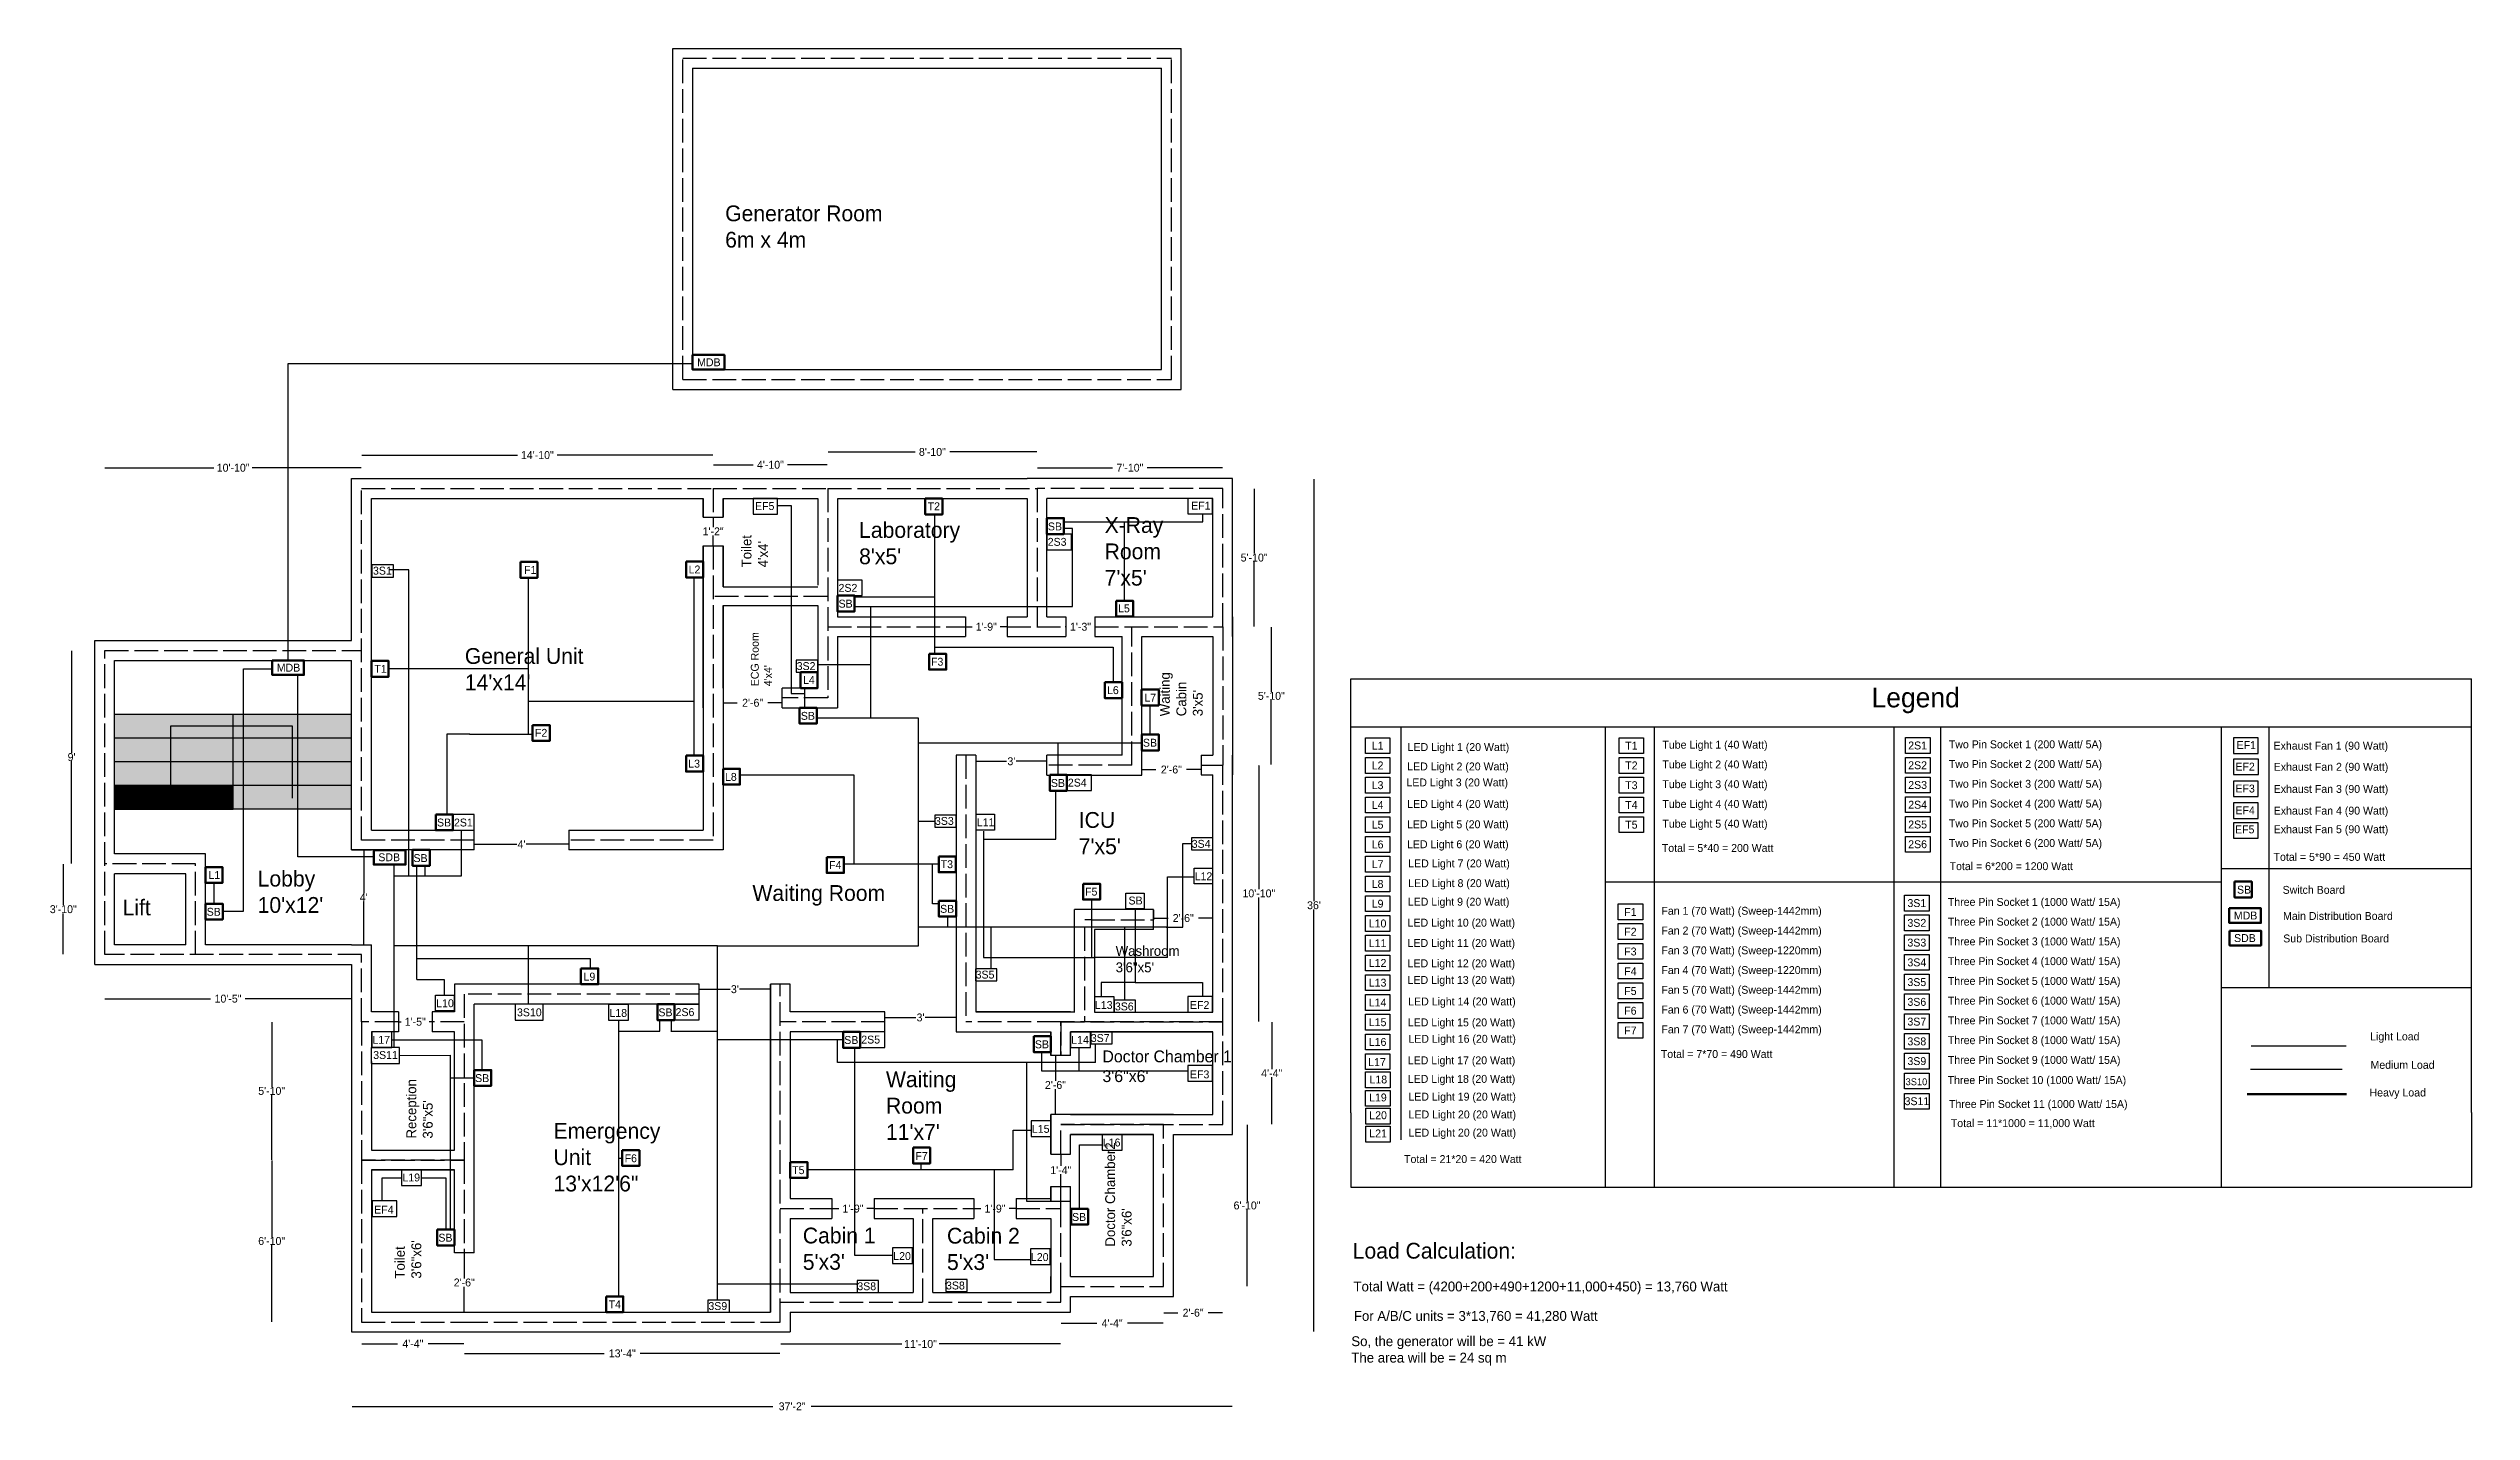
# Model space of a CAD drawing. Header units: inches. Extents: x 258 to 2310, y 251 to 1039.
# Drawn here: x 258 to 1485, y 251 to 941 of the extents above; entities that cross this region are included whole.
import ezdxf

# ---------------------------------------------------------------- set-up
doc = ezdxf.new("R2010")
doc.units = ezdxf.units.IN
doc.header["$MEASUREMENT"] = 0
doc.linetypes.add('ACAD_ISO02W100', pattern=[15, 12, -3])
doc.dimstyles.get("Standard").update_dxf_attribs({"dimtxt": 4, "dimasz": 0.18, "dimexe": 0.18, "dimexo": 0.0625, "dimgap": 0.09, "dimtad": 0, "dimtih": 1, "dimtoh": 1, "dimdec": 0, "dimzin": 0, "dimdsep": 46, "dimlunit": 3, "dimtxsty": 'Standard', "dimcen": 0.09, "dimse1": 1, "dimse2": 1, "dimadec": 0, "dimazin": 0, "dimtfac": 1, "dimtdec": 0, "dimtofl": 0, "dimtmove": 0, "dimatfit": 3, "dimfxl": 1, "dimtolj": 1, "dimtzin": 0, "dimarcsym": 0})

msp = doc.modelspace()

# ---------------------------------------------------------------- texts
at = {"attachment_point": 1}
for s, insert, char_height, width in [('{\\C4;Generator Room\\P6m x 4m}', (601, 861.8), 8, 183.38), ('EF5', (616.1, 711.6), 4, 10.925), ("{\\C4;Laboratory\\P8'x5'}", (668.8, 701.5), 8, 47.809), ("{\\C4;X-Ray Room\\P7'x5'}", (793.1, 704), 8, 47.809), ("{\\C4;General Unit\\P14'x14'}", (469.2, 637.7), 8, 122.656), ('{\\C4;Legend}', (1181.4, 617.7), 10, 107.323), ('LED Light 1 (20 Watt)', (946.5, 589.6), 4, 85.565), ('LED Light 2 (20 Watt)', (946.3, 579.8), 4, 83.014), ('LED Light 3 (20 Watt)', (945.9, 571.7), 4, 93.023), ("{\\C4;ICU\\P7'x5'}", (780, 554.7), 8, 46.473), ('LED Light 4 (20 Watt)', (946.3, 560.8), 4, 81.836), ('LED Light 5 (20 Watt)', (946.2, 550.5), 4, 79.678), ('LED Light 6 (20 Watt)', (946.2, 540.4), 4, 80.07), ('EF5', (1365.4, 547.9), 4, 12.476), ('Exhaust Fan 5 (90 Watt)', (1385, 548), 4, 90.842), ('LED Light 7 (20 Watt)', (946.8, 530.7), 4, 79.089), ('Total = 5*90 = 450 Watt', (1384.9, 534), 4, 92.529), ("{\\C4;Lobby\\P10'x12'}", (364.3, 525), 8, 50.17), ('{\\C4;Waiting Room}', (614.8, 517.7), 8, 75.837), ('LED Light 8 (20 Watt)', (946.8, 520.7), 4, 89.49), ('{\\C4;Lift}', (295.9, 510.4), 8, 28.235), ('LED Light 9 (20 Watt)', (946.6, 511.3), 4, 80.855), ('LED Light 10 (20 Watt)', (946.5, 500.7), 4, 89.098), ('{\\C4;Washroom\\P3\'6"x5\'}', (798.7, 486.9), 5, 47.885), ('LED Light 11 (20 Watt)', (946.5, 490.4), 4, 85.761), ('LED Light 12 (20 Watt)', (946.5, 480.1), 4, 92.238), ('LED Light 13 (20 Watt)', (946.5, 471.7), 4, 84.976), ('LED Light 14 (20 Watt)', (946.8, 460.8), 4, 87.92), ('LED Light 15 (20 Watt)', (946.6, 450.2), 4, 83.406), ('LED Light 16 (20 Watt)', (946.9, 441.9), 4, 88.382), ('{\\C4;Doctor Chamber 1\\P3\'6"x6\'}', (792, 434), 6, 78.531), ('LED Light 17 (20 Watt)', (946.6, 431), 4, 84.907), ("{\\C4;Waiting Room\\P11'x7'}", (682.4, 423.4), 8, 57.175), ('L18', (927.2, 421.3), 4, 12.396), ('LED Light 18 (20 Watt)', (946.6, 421.6), 4, 88.404), ('L19', (927, 412.2), 4, 12.396), ('LED Light 19 (20 Watt)', (946.9, 412.6), 4, 85.101), ('3S11', (1198.1, 410.3), 4, 9.402), ('Three Pin Socket 11 (1000 Watt/ 15A)', (1220.6, 408.9), 4, 133.866), ('{\\C4;Emergency Unit\\P13\'x12\'6"}', (514.1, 397.3), 8, 63.419), ('L20', (927.1, 403.2), 4, 12.396), ('L21', (927.1, 394), 4, 12.396), ('LED Light 20 (20 Watt)', (947, 403.6), 4, 85.101), ('LED Light 20 (20 Watt)', (947, 394.4), 4, 85.101), ('Total = 11*1000 = 11,000 Watt', (1221.5, 399.2), 4, 133.506), ('Total = 21*20 = 420 Watt', (944.7, 381), 4, 154.451), ("{\\C4;Cabin 1\\P5'x3'}", (640.3, 344.3), 8, 57.175), ("{\\C4;Cabin 2\\P5'x3'}", (713.3, 344.2), 8, 57.175), ('{\\C220;Load Calculation:}', (918.7, 336.6), 8, 193.268), ('Total Watt = (4200+200+490+1200+11,000+450) = 13,760 Watt', (919.1, 317), 5, 475.735), ('For A/B/C units = 3*13,760 = 41,280 Watt', (919.3, 302.1), 5, 377.825), ('So, the generator will be = 41 kW \\PThe area will be = 24 sq m', (918, 289.3), 5, 238.474)]:
    msp.add_mtext(s, dxfattribs=dict(at, insert=insert, char_height=char_height, width=width))
at = {"lineweight": 100}
for s, insert, char_height, width, attachment_point in [('MDB', (586.8, 784.4), 4, 0.456, 1), ('T2', (703.5, 711.5), 4, 0.456, 1), ('EF1', (836.9, 711.8), 4, 0.456, 1), ('SB', (764.4, 701.3), 4, 0.456, 1), ('2S3', (764.3, 693.5), 4, 0.456, 1), ('3S1', (422.7, 678.9), 4, 0.456, 1), ('F1', (499.2, 679.3), 4, 0.456, 1), ('L2', (582.5, 679.5), 4, 0.456, 1), ('2S2', (658.4, 670.2), 4, 0.456, 1), ('SB', (658.4, 662.2), 4, 0.456, 1), ('L5', (799.9, 659.8), 4, 0.456, 1), ('MDB', (374, 629.8), 4, 0.456, 1), ('T1', (423.4, 629.2), 4, 0.456, 1), ('3S2', (637.2, 630.6), 4, 0.456, 1), ('F3', (705.2, 632.8), 4, 0.456, 1), ('L4', (640.4, 623.6), 4, 0.456, 1), ('L6', (794.3, 618.4), 4, 0.456, 1), ('L7', (813.2, 614.6), 4, 0.456, 1), ('SB', (639.3, 605.4), 4, 0.456, 1), ('F2', (504.7, 596.8), 4, 0.456, 1), ('SB', (812.5, 591.8), 4, 0.456, 1), ('L1', (931.3, 590.3), 4, 12.041, 2), ('T1', (1059.8, 590.3), 4, 12.041, 2), ('Tube Light 1 (40 Watt)', (1075.5, 590.8), 4, 95.601, 1), ('2S1', (1204.7, 590.4), 4, 12.041, 2), ('Two Pin Socket 1 (200 Watt/ 5A)', (1220.5, 591), 4, 130.128, 1), ('EF1', (1366.2, 590.6), 4, 0.456, 1), ('Exhaust Fan 1 (90 Watt)', (1384.9, 590.3), 4, 95.601, 1), ('L3', (582.3, 581.2), 4, 0.456, 1), ('L2', (931.3, 580.3), 4, 12.041, 2), ('T2', (1059.8, 580.3), 4, 12.041, 2), ('Tube Light 2 (40 Watt)', (1075.5, 580.8), 4, 95.601, 1), ('2S2', (1204.7, 580.4), 4, 12.041, 2), ('Two Pin Socket 2 (200 Watt/ 5A)', (1220.5, 581), 4, 130.128, 1), ('EF2', (1365.6, 579.7), 4, 0.456, 1), ('Exhaust Fan 2 (90 Watt)', (1385, 579.6), 4, 95.601, 1), ('L8', (600.9, 574.5), 4, 0.456, 1), ('SB', (765.9, 571.4), 4, 0.456, 1), ('2S4', (774.5, 571.6), 4, 0.456, 1), ('L3', (931.3, 570.3), 4, 12.041, 2), ('T3', (1059.8, 570.3), 4, 12.041, 2), ('Tube Light 3 (40 Watt)', (1075.5, 570.8), 4, 95.601, 1), ('2S3', (1204.7, 570.4), 4, 12.041, 2), ('Two Pin Socket 3 (200 Watt/ 5A)', (1220.5, 571), 4, 130.128, 1), ('EF3', (1365.6, 568.6), 4, 0.456, 1), ('Exhaust Fan 3 (90 Watt)', (1385, 568.4), 4, 95.601, 1), ('3S3', (707.2, 552.2), 4, 0.456, 1), ('L4', (931.3, 560.3), 4, 12.041, 2), ('T4', (1059.8, 560.3), 4, 12.041, 2), ('Tube Light 4 (40 Watt)', (1075.5, 560.8), 4, 95.601, 1), ('2S4', (1204.7, 560.4), 4, 12.041, 2), ('Two Pin Socket 4 (200 Watt/ 5A)', (1220.5, 561), 4, 130.128, 1), ('EF4', (1365.6, 557.6), 4, 0.456, 1), ('Exhaust Fan 4 (90 Watt)', (1385, 557.4), 4, 95.601, 1), ('SB', (455.1, 551.4), 4, 0.456, 1), ('2S1', (463.7, 551.4), 4, 0.456, 1), ('L11', (728.4, 551.5), 4, 0.456, 1), ('3S4', (837.2, 540.6), 4, 0.456, 1), ('L5', (931.3, 550.3), 4, 12.041, 2), ('L6', (931.3, 540.3), 4, 12.041, 2), ('T5', (1059.8, 550.3), 4, 12.041, 2), ('Tube Light 5 (40 Watt)', (1075.5, 550.8), 4, 95.601, 1), ('2S5', (1204.7, 550.4), 4, 12.041, 2), ('2S6', (1204.7, 540.4), 4, 12.041, 2), ('Two Pin Socket 5 (200 Watt/ 5A)', (1220.5, 551), 4, 130.128, 1), ('Two Pin Socket 6 (200 Watt/ 5A)', (1220.5, 541), 4, 130.128, 1), ('SDB', (425.4, 533.8), 4, 0.456, 1), ('SB', (443.2, 533.4), 4, 0.456, 1), ('F4', (653.6, 529.9), 4, 0.456, 1), ('T3', (710.1, 530.3), 4, 0.456, 1), ('L7', (931.3, 530.3), 4, 12.041, 2), ('Total = 5*40 = 200 Watt', (1075.2, 538.5), 4, 116.998, 1), ('Total = 6*200 = 1200 Watt', (1220.9, 529.3), 4, 126.555, 1), ('L1', (339.4, 524.8), 4, 0.456, 1), ('F5', (783.2, 516.4), 4, 0.456, 1), ('L12', (838.7, 524.2), 4, 0.456, 1), ('L8', (931.3, 520.3), 4, 12.041, 2), ('SB', (1366.4, 517.4), 4, 0.456, 1), ('Switch Board', (1389.5, 517.3), 4, 50.497, 1), ('SB', (338.5, 506.2), 4, 0.456, 1), ('SB', (709.8, 507.7), 4, 0.456, 1), ('SB', (805.2, 511.9), 4, 0.456, 1), ('L9', (931.3, 510.3), 4, 12.041, 2), ('F1', (1059.3, 506.1), 4, 12.041, 2), ('Fan 1 (70 Watt) (Sweep-1442mm)', (1075, 506.7), 4, 117.479, 1), ('3S1', (1204.3, 510.6), 4, 12.041, 2), ('Three Pin Socket 1 (1000 Watt/ 15A)', (1220, 511.2), 4, 134.571, 1), ('MDB', (1364.8, 504.3), 4, 0.456, 1), ('Main Distribution Board', (1389.7, 504.1), 4, 85.312, 1), ('L10', (931.3, 500.3), 4, 12.041, 2), ('F2', (1059.3, 496.1), 4, 12.041, 2), ('Fan 2 (70 Watt) (Sweep-1442mm)', (1075, 496.7), 4, 117.888, 1), ('3S2', (1204.3, 500.6), 4, 12.041, 2), ('Three Pin Socket 2 (1000 Watt/ 15A)', (1220, 501.2), 4, 134.571, 1), ('Three Pin Socket 3 (1000 Watt/ 15A)', (1220, 491.2), 4, 134.571, 1), ('SDB', (1364.9, 492.9), 4, 0.456, 1), ('Sub Distribution Board', (1389.8, 492.7), 4, 93.58, 1), ('L11', (931.3, 490.3), 4, 12.041, 2), ('L12', (931.3, 480.3), 4, 12.041, 2), ('F3', (1059.3, 486.1), 4, 12.041, 2), ('Fan 3 (70 Watt) (Sweep-1220mm)', (1075, 486.7), 4, 114.984, 1), ('3S3', (1204.3, 490.6), 4, 12.041, 2), ('3S4', (1204.3, 480.6), 4, 12.041, 2), ('Three Pin Socket 4 (1000 Watt/ 15A)', (1220, 481.2), 4, 134.571, 1), ('L9', (529.3, 473.4), 4, 0.456, 1), ('3S5', (727.8, 474.4), 4, 0.456, 1), ('L13', (931.3, 470.3), 4, 12.041, 2), ('F4', (1059.3, 476.1), 4, 12.041, 2), ('Fan 4 (70 Watt) (Sweep-1220mm)\\P ', (1075, 476.7), 4, 114.493, 1), ('Fan 5 (70 Watt) (Sweep-1442mm)', (1075, 466.7), 4, 116.456, 1), ('3S5', (1204.3, 470.6), 4, 12.041, 2), ('Three Pin Socket 5 (1000 Watt/ 15A)', (1220, 471.2), 4, 134.571, 1), ('L10', (454.7, 459.9), 4, 0.456, 1), ('3S10', (495.6, 455.3), 4, 0.456, 1), ('SB', (567.2, 455.3), 4, 0.456, 1), ('2S6', (575.9, 455.4), 4, 0.456, 1), ('L13', (788.2, 459), 4, 0.456, 1), ('EF2', (836.3, 459), 4, 0.456, 1), ('L14', (931.3, 460.3), 4, 12.041, 2), ('F5', (1059.3, 466.1), 4, 12.041, 2), ('F6', (1059.3, 456.1), 4, 12.041, 2), ('Fan 6 (70 Watt) (Sweep-1442mm)\\P ', (1075, 456.7), 4, 119.4, 1), ('3S6', (1204.3, 460.6), 4, 12.041, 2), ('Three Pin Socket 6 (1000 Watt/ 15A)', (1220, 461.2), 4, 134.571, 1), ('3S7', (786.1, 442.3), 4, 0.456, 1), ('L15', (931.3, 450.3), 4, 12.041, 2), ('F7', (1059.3, 446.1), 4, 12.041, 2), ('Fan 7 (70 Watt) (Sweep-1442mm)', (1075, 446.7), 4, 137.311, 1), ('3S7', (1204.3, 450.6), 4, 12.041, 2), ('Three Pin Socket 7 (1000 Watt/ 15A)', (1220, 451.2), 4, 134.571, 1), ('Light Load', (1433.8, 443.1), 4, 32.431, 1), ('L17', (422.4, 441.4), 4, 0.456, 1), ('SB', (661.3, 441.3), 4, 0.456, 1), ('2S5', (669.9, 441.5), 4, 0.456, 1), ('SB', (757.8, 439.1), 4, 0.456, 1), ('L14', (776.2, 441.4), 4, 0.456, 1), ('L17', (931, 430.1), 4, 12.041, 2), ('L16', (931.3, 440.3), 4, 12.041, 2), ('Total = 7*70 = 490 Watt', (1074.7, 434.2), 4, 115.441, 1), ('3S8', (1204.3, 440.6), 4, 12.041, 2), ('3S9', (1204.3, 430.6), 4, 12.041, 2), ('Three Pin Socket 8 (1000 Watt/ 15A)', (1220, 441.2), 4, 134.571, 1), ('Three Pin Socket 9 (1000 Watt/ 15A)', (1220, 431.2), 4, 134.571, 1), ('SB', (474.4, 422), 4, 0.456, 1), ('EF3', (836.3, 423.9), 4, 0.456, 1), ('3S10', (1204.1, 419.9), 3.5, 12.041, 2), ('Three Pin Socket 10 (1000 Watt/ 15A)', (1219.9, 421), 4, 134.571, 1), ('Medium Load', (1434, 428.7), 4, 38.309, 1), ('Heavy Load', (1433.5, 414.7), 4, 32.431, 1), ('L15', (756.3, 396.3), 4, 0.456, 1), ('F6', (550.1, 381.4), 4, 0.456, 1), ('F7', (697.3, 382.6), 4, 0.456, 1), ('L16', (792.2, 389.4), 4, 0.456, 1), ('T5', (634.9, 375.4), 4, 0.456, 1), ('EF4', (423.3, 355.4), 4, 0.456, 1), ('SB', (776.6, 351.7), 4, 0.456, 1), ('SB', (455.8, 341.2), 4, 0.456, 1), ('L20', (686.1, 331.9), 4, 0.456, 1), ('L20', (755.8, 331.4), 4, 0.456, 1), ('T4', (542, 307.5), 4, 0.456, 1), ('3S8', (667.9, 316.6), 4, 0.456, 1), ('3S8', (712.8, 317), 4, 0.456, 1), ('3S9', (592.5, 306.6), 4, 0.456, 1)]:
    msp.add_mtext(s, dxfattribs=dict(at, insert=insert, char_height=char_height, width=width, attachment_point=attachment_point))
at = {"attachment_point": 1, "rotation": 90}
for s, insert, char_height, width in [("{\\C4;Toilet\\P4'x4'}", (609.3, 678.6), 5, 28.691), ("{\\C4;ECG Room\\P4'x4'}", (614, 618.4), 4, 68.822), ("{\\C4;Waiting Cabin\\P3'x5'}", (821.1, 603.2), 5, 31.306), ('{\\C4;Reception\\P3\'6"x5\'}', (439.6, 389.4), 5, 39.21), ('{\\C4;Doctor Chamber2\\P3\'6"x6\'}', (793.4, 334.7), 5, 64.682), ('{\\C4;Toilet\\P3\'6"x6\'}', (433.8, 318.5), 5, 50.713)]:
    msp.add_mtext(s, dxfattribs=dict(at, insert=insert, char_height=char_height, width=width))
at = {"color": 2, "char_height": 4, "attachment_point": 1}
for s, insert, width in [('{\\C256;L18}', (542.4, 455), 7.85), ('{\\C256;L19}', (437.6, 371.7), 8.663)]:
    msp.add_mtext(s, dxfattribs=dict(at, insert=insert, width=width))
at = {"lineweight": 100, "insert": (798.3, 458.3), "char_height": 4, "width": 0.456, "attachment_point": 1, "rotation": 359.8259}
msp.add_mtext('3S6', dxfattribs=at)
at = {"color": 4, "insert": (422.8, 433.7), "char_height": 4, "width": 13.474, "attachment_point": 1}
msp.add_mtext('{\\C256;3S11}', dxfattribs=at)

# ---------------------------------------------------------------- blocks, each defined once
blk = doc.blocks.new('*D28')
at = {"color": 0, "lineweight": -2}
for p, q in [((600.1, 610), (607.1, 610)), ((629.7, 610), (622.6, 610))]:
    blk.add_line(p, q, dxfattribs=at)
at = {"color": 0}
for points in [[(600.1, 610), (600.1, 610), (599.9, 610)], [(629.7, 610), (629.7, 610), (629.9, 610)]]:
    blk.add_solid(points, dxfattribs=at)
at = {"layer": 'Defpoints', "color": 0}
for p in [(599.9, 612.5), (629.9, 612.5), (629.9, 610)]:
    blk.add_point(p, dxfattribs=at)
at = {"color": 0, "insert": (614.9, 610), "char_height": 4, "attachment_point": 5}
blk.add_mtext('\\A1;2\'-6"', dxfattribs=at)
blk = doc.blocks.new('*D29')
at = {"color": 0, "lineweight": -2}
for p, q in [((812.1, 576.2), (819.1, 576.2)), ((841.7, 576.2), (834.6, 576.2))]:
    blk.add_line(p, q, dxfattribs=at)
at = {"color": 0}
for points in [[(812.1, 576.2), (812.1, 576.1), (811.9, 576.2)], [(841.7, 576.2), (841.7, 576.1), (841.9, 576.2)]]:
    blk.add_solid(points, dxfattribs=at)
at = {"layer": 'Defpoints', "color": 0}
for p in [(841.9, 578.5), (811.9, 576.2), (811.9, 573.5)]:
    blk.add_point(p, dxfattribs=at)
at = {"color": 0, "insert": (826.9, 576.2), "char_height": 4, "attachment_point": 5}
blk.add_mtext('\\A1;2\'-6"', dxfattribs=at)
blk = doc.blocks.new('*D31')
at = {"color": 0, "lineweight": -2}
for p, q in [((728.1, 580.4), (743.5, 580.4)), ((763.7, 580.4), (748.3, 580.4))]:
    blk.add_line(p, q, dxfattribs=at)
at = {"color": 0}
for points in [[(728.1, 580.4), (728.1, 580.3), (727.9, 580.4)], [(763.7, 580.4), (763.7, 580.3), (763.9, 580.4)]]:
    blk.add_solid(points, dxfattribs=at)
at = {"layer": 'Defpoints', "color": 0}
for p in [(727.9, 583.5), (727.9, 580.4), (763.9, 583.5)]:
    blk.add_point(p, dxfattribs=at)
at = {"color": 0, "insert": (745.9, 580.4), "char_height": 4, "attachment_point": 5}
blk.add_mtext("\\A1;3'", dxfattribs=at)
blk = doc.blocks.new('*D32')
at = {"color": 0, "lineweight": -2}
for p, q in [((682.1, 450.7), (697.5, 450.7)), ((717.7, 450.7), (702.3, 450.7))]:
    blk.add_line(p, q, dxfattribs=at)
at = {"color": 0}
for points in [[(682.1, 450.7), (682.1, 450.7), (681.9, 450.7)], [(717.7, 450.7), (717.7, 450.7), (717.9, 450.7)]]:
    blk.add_solid(points, dxfattribs=at)
at = {"layer": 'Defpoints', "color": 0}
for p in [(681.9, 453.5), (717.9, 450.7), (717.9, 443.5)]:
    blk.add_point(p, dxfattribs=at)
at = {"color": 0, "insert": (699.9, 450.7), "char_height": 4, "attachment_point": 5}
blk.add_mtext("\\A1;3'", dxfattribs=at)
blk = doc.blocks.new('*D33')
at = {"color": 0, "lineweight": -2}
for p, q in [((768.2, 431.3), (768.2, 418.6)), ((768.2, 401.7), (768.2, 414.4))]:
    blk.add_line(p, q, dxfattribs=at)
at = {"color": 0}
for points in [[(768.2, 431.3), (768.3, 431.3), (768.2, 431.5)], [(768.2, 401.7), (768.3, 401.7), (768.2, 401.5)]]:
    blk.add_solid(points, dxfattribs=at)
at = {"layer": 'Defpoints', "color": 0}
for p in [(770.9, 431.5), (765.9, 401.5), (768.2, 401.5)]:
    blk.add_point(p, dxfattribs=at)
at = {"color": 0, "insert": (768.2, 416.5), "char_height": 4, "attachment_point": 5}
blk.add_mtext('\\A1;2\'-6"', dxfattribs=at)
blk = doc.blocks.new('*D34')
at = {"color": 0, "lineweight": -2}
for p, q in [((868.8, 718.3), (868.8, 685.6)), ((868.8, 648.7), (868.8, 681.4))]:
    blk.add_line(p, q, dxfattribs=at)
at = {"color": 0}
for points in [[(868.8, 718.3), (868.9, 718.3), (868.8, 718.5)], [(868.8, 648.7), (868.9, 648.7), (868.8, 648.5)]]:
    blk.add_solid(points, dxfattribs=at)
at = {"layer": 'Defpoints', "color": 0}
for p in [(852.9, 718.5), (852.9, 648.5), (868.8, 648.5)]:
    blk.add_point(p, dxfattribs=at)
at = {"color": 0, "insert": (868.8, 683.5), "char_height": 4, "attachment_point": 5}
blk.add_mtext('\\A1;5\'-10"', dxfattribs=at)
blk = doc.blocks.new('*D35')
at = {"color": 0, "lineweight": -2}
for p, q in [((877.5, 648.3), (877.5, 615.6)), ((877.5, 578.7), (877.5, 611.4))]:
    blk.add_line(p, q, dxfattribs=at)
at = {"color": 0}
for points in [[(877.5, 648.3), (877.6, 648.3), (877.5, 648.5)], [(877.5, 578.7), (877.6, 578.7), (877.5, 578.5)]]:
    blk.add_solid(points, dxfattribs=at)
at = {"layer": 'Defpoints', "color": 0}
for p in [(852.9, 648.5), (877.5, 648.5), (852.9, 578.5)]:
    blk.add_point(p, dxfattribs=at)
at = {"color": 0, "insert": (877.5, 613.5), "char_height": 4, "attachment_point": 5}
blk.add_mtext('\\A1;5\'-10"', dxfattribs=at)
blk = doc.blocks.new('*D36')
at = {"color": 0, "lineweight": -2}
for p, q in [((871.2, 578.3), (871.2, 515.6)), ((871.2, 448.7), (871.2, 511.4))]:
    blk.add_line(p, q, dxfattribs=at)
at = {"color": 0}
for points in [[(871.1, 578.3), (871.2, 578.3), (871.2, 578.5)], [(871.1, 448.7), (871.2, 448.7), (871.2, 448.5)]]:
    blk.add_solid(points, dxfattribs=at)
at = {"layer": 'Defpoints', "color": 0}
for p in [(852.9, 578.5), (852.9, 448.5), (871.2, 448.5)]:
    blk.add_point(p, dxfattribs=at)
at = {"color": 0, "insert": (871.2, 513.5), "char_height": 4, "attachment_point": 5}
blk.add_mtext('\\A1;10\'-10"', dxfattribs=at)
blk = doc.blocks.new('*D37')
at = {"color": 0, "lineweight": -2}
for p, q in [((877.7, 448.3), (877.7, 424.6)), ((877.7, 396.7), (877.7, 420.4))]:
    blk.add_line(p, q, dxfattribs=at)
at = {"color": 0}
for points in [[(877.6, 448.3), (877.7, 448.3), (877.7, 448.5)], [(877.6, 396.7), (877.7, 396.7), (877.7, 396.5)]]:
    blk.add_solid(points, dxfattribs=at)
at = {"layer": 'Defpoints', "color": 0}
for p in [(852.9, 448.5), (852.9, 396.5), (877.7, 396.5)]:
    blk.add_point(p, dxfattribs=at)
at = {"color": 0, "insert": (877.7, 422.5), "char_height": 4, "attachment_point": 5}
blk.add_mtext('\\A1;4\'-4"', dxfattribs=at)
blk = doc.blocks.new('*D38')
at = {"color": 0, "lineweight": -2}
for p, q in [((865.2, 396.3), (865.2, 357.6)), ((865.2, 314.7), (865.2, 353.4))]:
    blk.add_line(p, q, dxfattribs=at)
at = {"color": 0}
for points in [[(865.2, 396.3), (865.2, 396.3), (865.2, 396.5)], [(865.2, 314.7), (865.2, 314.7), (865.2, 314.5)]]:
    blk.add_solid(points, dxfattribs=at)
at = {"layer": 'Defpoints', "color": 0}
for p in [(822.9, 396.5), (822.9, 314.5), (865.2, 314.5)]:
    blk.add_point(p, dxfattribs=at)
at = {"color": 0, "insert": (865.2, 355.5), "char_height": 4, "attachment_point": 5}
blk.add_mtext('\\A1;6\'-10"', dxfattribs=at)
blk = doc.blocks.new('*D39')
at = {"color": 0, "lineweight": -2}
for p, q in [((771.1, 295.9), (789.1, 295.9)), ((822.7, 295.9), (804.6, 295.9))]:
    blk.add_line(p, q, dxfattribs=at)
at = {"color": 0}
for points in [[(771.1, 295.9), (771.1, 295.9), (770.9, 295.9)], [(822.7, 295.9), (822.7, 295.9), (822.9, 295.9)]]:
    blk.add_solid(points, dxfattribs=at)
at = {"layer": 'Defpoints', "color": 0}
for p in [(770.9, 314.5), (822.9, 314.5), (822.9, 295.9)]:
    blk.add_point(p, dxfattribs=at)
at = {"color": 0, "insert": (796.9, 295.9), "char_height": 4, "attachment_point": 5}
blk.add_mtext('\\A1;4\'-4"', dxfattribs=at)
blk = doc.blocks.new('*D40')
at = {"color": 0, "lineweight": -2}
for p, q in [((823.1, 301.2), (830.1, 301.2)), ((852.7, 301.2), (845.6, 301.2))]:
    blk.add_line(p, q, dxfattribs=at)
at = {"color": 0}
for points in [[(823.1, 301.2), (823.1, 301.2), (822.9, 301.2)], [(852.7, 301.2), (852.7, 301.2), (852.9, 301.2)]]:
    blk.add_solid(points, dxfattribs=at)
at = {"layer": 'Defpoints', "color": 0}
for p in [(822.9, 396.5), (852.9, 396.5), (852.9, 301.2)]:
    blk.add_point(p, dxfattribs=at)
at = {"color": 0, "insert": (837.9, 301.2), "char_height": 4, "attachment_point": 5}
blk.add_mtext('\\A1;2\'-6"', dxfattribs=at)
blk = doc.blocks.new('*D41')
at = {"color": 0, "lineweight": -2}
for p, q in [((629.1, 285.4), (690.5, 285.4)), ((770.7, 285.4), (709.3, 285.4))]:
    blk.add_line(p, q, dxfattribs=at)
at = {"color": 0}
for points in [[(629.1, 285.5), (629.1, 285.4), (628.9, 285.4)], [(770.7, 285.5), (770.7, 285.4), (770.9, 285.4)]]:
    blk.add_solid(points, dxfattribs=at)
at = {"layer": 'Defpoints', "color": 0}
for p in [(628.9, 306.5), (770.9, 306.5), (770.9, 285.4)]:
    blk.add_point(p, dxfattribs=at)
at = {"color": 0, "insert": (699.9, 285.4), "char_height": 4, "attachment_point": 5}
blk.add_mtext('\\A1;11\'-10"', dxfattribs=at)
blk = doc.blocks.new('*D42')
at = {"color": 0, "lineweight": -2}
for p, q in [((469.1, 280.6), (539.8, 280.6)), ((628.7, 280.6), (558, 280.6))]:
    blk.add_line(p, q, dxfattribs=at)
at = {"color": 0}
for points in [[(469.1, 280.7), (469.1, 280.6), (468.9, 280.6)], [(628.7, 280.7), (628.7, 280.6), (628.9, 280.6)]]:
    blk.add_solid(points, dxfattribs=at)
at = {"layer": 'Defpoints', "color": 0}
for p in [(468.9, 296.5), (628.9, 296.5), (628.9, 280.6)]:
    blk.add_point(p, dxfattribs=at)
at = {"color": 0, "insert": (548.9, 280.6), "char_height": 4, "attachment_point": 5}
blk.add_mtext('\\A1;13\'-4"', dxfattribs=at)
blk = doc.blocks.new('*D43')
at = {"color": 0, "lineweight": -2}
for p, q in [((417.1, 285.5), (435.1, 285.5)), ((468.7, 285.5), (450.6, 285.5))]:
    blk.add_line(p, q, dxfattribs=at)
at = {"color": 0}
for points in [[(417.1, 285.6), (417.1, 285.5), (416.9, 285.5)], [(468.7, 285.6), (468.7, 285.5), (468.9, 285.5)]]:
    blk.add_solid(points, dxfattribs=at)
at = {"layer": 'Defpoints', "color": 0}
for p in [(416.9, 296.5), (468.9, 296.5), (468.9, 285.5)]:
    blk.add_point(p, dxfattribs=at)
at = {"color": 0, "insert": (442.9, 285.5), "char_height": 4, "attachment_point": 5}
blk.add_mtext('\\A1;4\'-4"', dxfattribs=at)
blk = doc.blocks.new('*D47')
at = {"color": 0, "lineweight": -2}
for p, q in [((588.1, 465), (603.5, 465)), ((623.7, 465), (608.3, 465))]:
    blk.add_line(p, q, dxfattribs=at)
at = {"color": 0}
for points in [[(588.1, 465), (588.1, 464.9), (587.9, 465)], [(623.7, 465), (623.7, 464.9), (623.9, 465)]]:
    blk.add_solid(points, dxfattribs=at)
at = {"layer": 'Defpoints', "color": 0}
for p in [(623.9, 467.5), (587.9, 462.5), (623.9, 465)]:
    blk.add_point(p, dxfattribs=at)
at = {"color": 0, "insert": (605.9, 465), "char_height": 4, "attachment_point": 5}
blk.add_mtext("\\A1;3'", dxfattribs=at)
blk = doc.blocks.new('*D48')
at = {"color": 0, "lineweight": -2}
for p, q in [((474.1, 538.4), (495.5, 538.4)), ((521.7, 538.4), (500.3, 538.4))]:
    blk.add_line(p, q, dxfattribs=at)
at = {"color": 0}
for points in [[(474.1, 538.4), (474.1, 538.4), (473.9, 538.4)], [(521.7, 538.4), (521.7, 538.4), (521.9, 538.4)]]:
    blk.add_solid(points, dxfattribs=at)
at = {"layer": 'Defpoints', "color": 0}
for p in [(473.9, 540.5), (521.9, 540.5), (521.9, 538.4)]:
    blk.add_point(p, dxfattribs=at)
at = {"color": 0, "insert": (497.9, 538.4), "char_height": 4, "attachment_point": 5}
blk.add_mtext("\\A1;4'", dxfattribs=at)
blk = doc.blocks.new('*D49')
at = {"color": 0, "lineweight": -2}
for p, q in [((759.1, 729), (797.1, 729)), ((852.7, 729), (814.6, 729))]:
    blk.add_line(p, q, dxfattribs=at)
at = {"color": 0}
for points in [[(759.1, 729), (759.1, 729), (758.9, 729)], [(852.7, 729), (852.7, 729), (852.9, 729)]]:
    blk.add_solid(points, dxfattribs=at)
at = {"layer": 'Defpoints', "color": 0}
for p in [(852.9, 729), (758.9, 718.5), (852.9, 718.5)]:
    blk.add_point(p, dxfattribs=at)
at = {"color": 0, "insert": (805.9, 729), "char_height": 4, "attachment_point": 5}
blk.add_mtext('\\A1;7\'-10"', dxfattribs=at)
blk = doc.blocks.new('*D50')
at = {"color": 0, "lineweight": -2}
for p, q in [((653.1, 737), (697.2, 737)), ((758.7, 737), (714.7, 737))]:
    blk.add_line(p, q, dxfattribs=at)
at = {"color": 0}
for points in [[(653.1, 737), (653.1, 736.9), (653, 737)], [(758.7, 737), (758.7, 736.9), (758.9, 737)]]:
    blk.add_solid(points, dxfattribs=at)
at = {"layer": 'Defpoints', "color": 0}
for p in [(653, 737), (653, 718.5), (758.9, 718.5)]:
    blk.add_point(p, dxfattribs=at)
at = {"color": 0, "insert": (705.9, 737), "char_height": 4, "attachment_point": 5}
blk.add_mtext('\\A1;8\'-10"', dxfattribs=at)
blk = doc.blocks.new('*D51')
at = {"color": 0, "lineweight": -2}
for p, q in [((595.1, 730.5), (615.1, 730.5)), ((652.7, 730.5), (632.6, 730.5))]:
    blk.add_line(p, q, dxfattribs=at)
at = {"color": 0}
for points in [[(595.1, 730.5), (595.1, 730.5), (594.9, 730.5)], [(652.7, 730.5), (652.7, 730.5), (652.9, 730.5)]]:
    blk.add_solid(points, dxfattribs=at)
at = {"layer": 'Defpoints', "color": 0}
for p in [(652.9, 730.5), (594.9, 718.5), (652.9, 718.5)]:
    blk.add_point(p, dxfattribs=at)
at = {"color": 0, "insert": (623.9, 730.5), "char_height": 4, "attachment_point": 5}
blk.add_mtext('\\A1;4\'-10"', dxfattribs=at)
blk = doc.blocks.new('*D52')
at = {"color": 0, "lineweight": -2}
for p, q in [((417.1, 735.4), (495.8, 735.4)), ((594.7, 735.4), (516, 735.4))]:
    blk.add_line(p, q, dxfattribs=at)
at = {"color": 0}
for points in [[(417.1, 735.5), (417.1, 735.4), (416.9, 735.4)], [(594.7, 735.5), (594.7, 735.4), (594.9, 735.4)]]:
    blk.add_solid(points, dxfattribs=at)
at = {"layer": 'Defpoints', "color": 0}
for p in [(416.9, 735.4), (416.9, 718.5), (594.9, 718.5)]:
    blk.add_point(p, dxfattribs=at)
at = {"color": 0, "insert": (505.9, 735.4), "char_height": 4, "attachment_point": 5}
blk.add_mtext('\\A1;14\'-10"', dxfattribs=at)
blk = doc.blocks.new('*D54')
at = {"color": 0, "lineweight": -2}
for p, q in [((265.9, 528.3), (265.9, 507.6)), ((265.9, 482.7), (265.9, 503.4))]:
    blk.add_line(p, q, dxfattribs=at)
at = {"color": 0}
for points in [[(265.9, 528.3), (266, 528.3), (265.9, 528.5)], [(265.9, 482.7), (266, 482.7), (265.9, 482.5)]]:
    blk.add_solid(points, dxfattribs=at)
at = {"layer": 'Defpoints', "color": 0}
for p in [(265.9, 528.5), (286.9, 528.5), (286.9, 482.5)]:
    blk.add_point(p, dxfattribs=at)
at = {"color": 0, "insert": (265.9, 505.5), "char_height": 4, "attachment_point": 5}
blk.add_mtext('\\A1;3\'-10"', dxfattribs=at)
blk = doc.blocks.new('*D55')
at = {"color": 0, "lineweight": -2}
for p, q in [((270.1, 636.3), (270.1, 584.6)), ((270.1, 528.7), (270.1, 580.4))]:
    blk.add_line(p, q, dxfattribs=at)
at = {"color": 0}
for points in [[(270, 636.3), (270.1, 636.3), (270.1, 636.5)], [(270, 528.7), (270.1, 528.7), (270.1, 528.5)]]:
    blk.add_solid(points, dxfattribs=at)
at = {"layer": 'Defpoints', "color": 0}
for p in [(270.1, 636.5), (286.9, 636.5), (286.9, 528.5)]:
    blk.add_point(p, dxfattribs=at)
at = {"color": 0, "insert": (270.1, 582.5), "char_height": 4, "attachment_point": 5}
blk.add_mtext("\\A1;9'", dxfattribs=at)
blk = doc.blocks.new('*D56')
at = {"color": 0, "lineweight": -2}
for p, q in [((287, 729), (342.1, 729)), ((416.7, 729), (361.6, 729))]:
    blk.add_line(p, q, dxfattribs=at)
at = {"color": 0}
for points in [[(287, 729), (287, 729), (286.9, 729)], [(416.7, 729), (416.7, 729), (416.9, 729)]]:
    blk.add_solid(points, dxfattribs=at)
at = {"layer": 'Defpoints', "color": 0}
for p in [(416.9, 729), (286.9, 636.5), (416.9, 636.5)]:
    blk.add_point(p, dxfattribs=at)
at = {"color": 0, "insert": (351.9, 729), "char_height": 4, "attachment_point": 5}
blk.add_mtext('\\A1;10\'-10"', dxfattribs=at)
blk = doc.blocks.new('*D57')
at = {"color": 0, "lineweight": -2}
for p, q in [((418, 535.3), (418, 513.6)), ((418, 487.7), (418, 509.4))]:
    blk.add_line(p, q, dxfattribs=at)
at = {"color": 0}
for points in [[(418, 535.3), (418, 535.3), (418, 535.5)], [(418, 487.7), (418, 487.7), (418, 487.5)]]:
    blk.add_solid(points, dxfattribs=at)
at = {"layer": 'Defpoints', "color": 0}
for p in [(411.9, 535.5), (418, 487.5), (421.9, 487.5)]:
    blk.add_point(p, dxfattribs=at)
at = {"color": 0, "insert": (418, 511.5), "char_height": 4, "attachment_point": 5}
blk.add_mtext("\\A1;4'", dxfattribs=at)
blk = doc.blocks.new('*D67')
at = {"color": 0, "lineweight": -2}
for p, q in [((899.1, 723.3), (899.1, 509.6)), ((899.1, 291.7), (899.1, 505.4))]:
    blk.add_line(p, q, dxfattribs=at)
at = {"color": 0}
for points in [[(899, 723.3), (899.1, 723.3), (899.1, 723.5)], [(899, 291.7), (899.1, 291.7), (899.1, 291.5)]]:
    blk.add_solid(points, dxfattribs=at)
at = {"layer": 'Defpoints', "color": 0}
for p in [(411.9, 723.5), (899.1, 723.5), (411.9, 291.5)]:
    blk.add_point(p, dxfattribs=at)
at = {"color": 0, "insert": (899.1, 507.5), "char_height": 4, "attachment_point": 5}
blk.add_mtext("\\A1;36'", dxfattribs=at)
blk = doc.blocks.new('*D68')
at = {"color": 0, "lineweight": -2}
for p, q in [((412.1, 253.8), (625.1, 253.8)), ((857.7, 253.8), (644.6, 253.8))]:
    blk.add_line(p, q, dxfattribs=at)
at = {"color": 0}
for points in [[(412.1, 253.8), (412.1, 253.8), (411.9, 253.8)], [(857.7, 253.8), (857.7, 253.8), (857.9, 253.8)]]:
    blk.add_solid(points, dxfattribs=at)
at = {"layer": 'Defpoints', "color": 0}
for p in [(411.9, 723.5), (857.9, 723.5), (857.9, 253.8)]:
    blk.add_point(p, dxfattribs=at)
at = {"color": 0, "insert": (634.9, 253.8), "char_height": 4, "attachment_point": 5}
blk.add_mtext('\\A1;37\'-2"', dxfattribs=at)
blk = doc.blocks.new('*D69')
at = {"color": 0, "lineweight": -2}
for p, q in [((818.1, 501), (825.2, 501)), ((847.7, 501), (840.7, 501))]:
    blk.add_line(p, q, dxfattribs=at)
at = {"color": 0}
for points in [[(818.1, 501), (818.1, 501), (818, 501)], [(847.7, 501), (847.7, 501), (847.9, 501)]]:
    blk.add_solid(points, dxfattribs=at)
at = {"layer": 'Defpoints', "color": 0}
for p in [(818, 500.7), (847.9, 501), (847.9, 500.7)]:
    blk.add_point(p, dxfattribs=at)
at = {"color": 0, "insert": (832.9, 501), "char_height": 4, "attachment_point": 5}
blk.add_mtext('\\A1;2\'-6"', dxfattribs=at)
blk = doc.blocks.new('*D70')
at = {"color": 0, "lineweight": -2}
for p, q in [((371.4, 448.3), (371.4, 415.5)), ((371.4, 378.6), (371.4, 411.4))]:
    blk.add_line(p, q, dxfattribs=at)
at = {"color": 0}
for points in [[(371.4, 448.3), (371.5, 448.3), (371.4, 448.5)], [(371.4, 378.6), (371.5, 378.6), (371.4, 378.5)]]:
    blk.add_solid(points, dxfattribs=at)
at = {"layer": 'Defpoints', "color": 0}
for p in [(416.9, 448.5), (371.4, 378.5), (416.9, 378.5)]:
    blk.add_point(p, dxfattribs=at)
at = {"color": 0, "insert": (371.4, 413.5), "char_height": 4, "attachment_point": 5}
blk.add_mtext('\\A1;5\'-10"', dxfattribs=at)
blk = doc.blocks.new('*D71')
at = {"color": 0, "lineweight": -2}
for p, q in [((371.4, 378.3), (371.4, 339.5)), ((371.4, 296.6), (371.4, 335.4))]:
    blk.add_line(p, q, dxfattribs=at)
at = {"color": 0}
for points in [[(371.4, 378.3), (371.5, 378.3), (371.4, 378.5)], [(371.4, 296.6), (371.5, 296.6), (371.4, 296.5)]]:
    blk.add_solid(points, dxfattribs=at)
at = {"layer": 'Defpoints', "color": 0}
for p in [(416.9, 378.5), (371.4, 296.5), (416.9, 296.5)]:
    blk.add_point(p, dxfattribs=at)
at = {"color": 0, "insert": (371.4, 337.5), "char_height": 4, "attachment_point": 5}
blk.add_mtext('\\A1;6\'-10"', dxfattribs=at)
blk = doc.blocks.new('*D72')
at = {"color": 0, "lineweight": -2}
for p, q in [((287, 460.2), (340.5, 460.2)), ((411.5, 460.2), (358, 460.2))]:
    blk.add_line(p, q, dxfattribs=at)
at = {"color": 0}
for points in [[(287, 460.2), (287, 460.2), (286.9, 460.2)], [(411.5, 460.2), (411.5, 460.2), (411.7, 460.2)]]:
    blk.add_solid(points, dxfattribs=at)
at = {"layer": 'Defpoints', "color": 0}
for p in [(286.9, 482.5), (411.7, 482.5), (411.7, 460.2)]:
    blk.add_point(p, dxfattribs=at)
at = {"color": 0, "insert": (349.3, 460.2), "char_height": 4, "attachment_point": 5}
blk.add_mtext('\\A1;10\'-5"', dxfattribs=at)
blk = doc.blocks.new('*D73')
at = {"color": 0, "lineweight": -2}
for p, q in [((468.9, 331.3), (468.9, 318.5)), ((468.9, 301.6), (468.9, 314.4))]:
    blk.add_line(p, q, dxfattribs=at)
at = {"color": 0}
for points in [[(468.8, 331.3), (468.9, 331.3), (468.9, 331.5)], [(468.8, 301.6), (468.9, 301.6), (468.9, 301.5)]]:
    blk.add_solid(points, dxfattribs=at)
at = {"layer": 'Defpoints', "color": 0}
for p in [(468.9, 331.5), (468.9, 301.5), (468.9, 301.5)]:
    blk.add_point(p, dxfattribs=at)
at = {"color": 0, "insert": (468.9, 316.5), "char_height": 4, "attachment_point": 5}
blk.add_mtext('\\A1;2\'-6"', dxfattribs=at)
blk = doc.blocks.new('*D74')
at = {"color": 0, "lineweight": -2}
for p, q in [((435.7, 448.5), (437, 448.5)), ((452.5, 448.5), (451.2, 448.5))]:
    blk.add_line(p, q, dxfattribs=at)
at = {"color": 0}
for points in [[(435.7, 448.5), (435.7, 448.4), (435.6, 448.5)], [(452.5, 448.5), (452.5, 448.4), (452.7, 448.5)]]:
    blk.add_solid(points, dxfattribs=at)
at = {"layer": 'Defpoints', "color": 0}
for p in [(435.6, 448.5), (452.7, 448.5), (452.7, 448.5)]:
    blk.add_point(p, dxfattribs=at)
at = {"color": 0, "insert": (444.1, 448.5), "char_height": 4, "attachment_point": 5}
blk.add_mtext('\\A1;1\'-5"', dxfattribs=at)
blk = doc.blocks.new('*D75')
at = {"color": 0, "lineweight": -2}
for p, q in [((594.9, 703.8), (594.9, 698.9)), ((594.9, 689.7), (594.9, 694.7))]:
    blk.add_line(p, q, dxfattribs=at)
at = {"color": 0}
for points in [[(594.8, 703.8), (594.9, 703.8), (594.9, 704)], [(594.8, 689.7), (594.9, 689.7), (594.9, 689.5)]]:
    blk.add_solid(points, dxfattribs=at)
at = {"layer": 'Defpoints', "color": 0}
for p in [(594.9, 704), (594.9, 689.5), (594.9, 689.5)]:
    blk.add_point(p, dxfattribs=at)
at = {"color": 0, "insert": (594.9, 696.8), "char_height": 4, "attachment_point": 5}
blk.add_mtext('\\A1;1\'-2"', dxfattribs=at)
blk = doc.blocks.new('*D76')
at = {"color": 0, "lineweight": -2}
for p, q in [((722.8, 648.5), (726.1, 648.5)), ((743.5, 648.5), (740.2, 648.5))]:
    blk.add_line(p, q, dxfattribs=at)
at = {"color": 0}
for points in [[(722.8, 648.5), (722.8, 648.5), (722.6, 648.5)], [(743.5, 648.5), (743.5, 648.5), (743.7, 648.5)]]:
    blk.add_solid(points, dxfattribs=at)
at = {"layer": 'Defpoints', "color": 0}
for p in [(722.6, 648.5), (743.7, 648.5), (743.7, 648.5)]:
    blk.add_point(p, dxfattribs=at)
at = {"color": 0, "insert": (733.2, 648.5), "char_height": 4, "attachment_point": 5}
blk.add_mtext('\\A1;1\'-9"', dxfattribs=at)
blk = doc.blocks.new('*D77')
at = {"color": 0, "lineweight": -2}
for p, q in [((773.3, 648.5), (773.2, 648.5)), ((788.4, 648.5), (788.5, 648.5))]:
    blk.add_line(p, q, dxfattribs=at)
at = {"color": 0}
for points in [[(773.3, 648.5), (773.3, 648.5), (773.5, 648.5)], [(788.4, 648.5), (788.4, 648.5), (788.2, 648.5)]]:
    blk.add_solid(points, dxfattribs=at)
at = {"layer": 'Defpoints', "color": 0}
for p in [(773.5, 648.5), (788.2, 648.5), (788.2, 648.5)]:
    blk.add_point(p, dxfattribs=at)
at = {"color": 0, "insert": (780.9, 648.5), "char_height": 4, "attachment_point": 5}
blk.add_mtext('\\A1;1\'-3"', dxfattribs=at)
blk = doc.blocks.new('*D78')
at = {"color": 0, "lineweight": -2}
for p, q in [((655.2, 353.9), (658.6, 353.9)), ((676.2, 353.9), (672.8, 353.9))]:
    blk.add_line(p, q, dxfattribs=at)
at = {"color": 0}
for points in [[(655.2, 354), (655.2, 353.9), (655, 353.9)], [(676.2, 354), (676.2, 353.9), (676.4, 353.9)]]:
    blk.add_solid(points, dxfattribs=at)
at = {"layer": 'Defpoints', "color": 0}
for p in [(655, 353.9), (676.4, 353.9), (676.4, 353.9)]:
    blk.add_point(p, dxfattribs=at)
at = {"color": 0, "insert": (665.7, 353.9), "char_height": 4, "attachment_point": 5}
blk.add_mtext('\\A1;1\'-9"', dxfattribs=at)
blk = doc.blocks.new('*D79')
at = {"color": 0, "lineweight": -2}
for p, q in [((727.1, 353.9), (730.5, 353.9)), ((748.1, 353.9), (744.7, 353.9))]:
    blk.add_line(p, q, dxfattribs=at)
at = {"color": 0}
for points in [[(727.1, 354), (727.1, 353.9), (726.9, 353.9)], [(748.1, 354), (748.1, 353.9), (748.3, 353.9)]]:
    blk.add_solid(points, dxfattribs=at)
at = {"layer": 'Defpoints', "color": 0}
for p in [(726.9, 353.9), (748.3, 353.9), (748.3, 353.9)]:
    blk.add_point(p, dxfattribs=at)
at = {"color": 0, "insert": (737.6, 353.9), "char_height": 4, "attachment_point": 5}
blk.add_mtext('\\A1;1\'-9"', dxfattribs=at)
blk = doc.blocks.new('*D80')
at = {"color": 0, "lineweight": -2}
for p, q in [((770.9, 381.4), (770.9, 375.5)), ((770.9, 365.4), (770.9, 371.3))]:
    blk.add_line(p, q, dxfattribs=at)
at = {"color": 0}
for points in [[(770.9, 381.4), (770.9, 381.4), (770.9, 381.5)], [(770.9, 365.4), (770.9, 365.4), (770.9, 365.2)]]:
    blk.add_solid(points, dxfattribs=at)
at = {"layer": 'Defpoints', "color": 0}
for p in [(770.9, 381.5), (770.9, 365.2), (770.9, 365.2)]:
    blk.add_point(p, dxfattribs=at)
at = {"color": 0, "insert": (770.9, 373.4), "char_height": 4, "attachment_point": 5}
blk.add_mtext('\\A1;1\'-4"', dxfattribs=at)

# ---------------------------------------------------------------- dimensions: what is measured, and where the dimension line sits
at = {"color": 241}
for base, p1, p2, picture, middle in [((416.9, 735.4), (594.9, 718.5), (416.9, 718.5), '*D52', (505.9, 735.4)), ((653, 737), (758.9, 718.5), (653, 718.5), '*D50', (705.9, 737)), ((416.9, 729), (286.9, 636.5), (416.9, 636.5), '*D56', (351.9, 729)), ((652.9, 730.5), (594.9, 718.5), (652.9, 718.5), '*D51', (623.9, 730.5)), ((852.9, 729), (758.9, 718.5), (852.9, 718.5), '*D49', (805.9, 729)), ((857.9, 253.8), (411.9, 723.5), (857.9, 723.5), '*D68', (634.9, 253.8)), ((852.9, 301.2), (822.9, 396.5), (852.9, 396.5), '*D40', (837.9, 301.2)), ((822.9, 295.9), (770.9, 314.5), (822.9, 314.5), '*D39', (796.9, 295.9)), ((468.9, 285.5), (416.9, 296.5), (468.9, 296.5), '*D43', (442.9, 285.5)), ((628.9, 280.6), (468.9, 296.5), (628.9, 296.5), '*D42', (548.9, 280.6)), ((770.9, 285.4), (628.9, 306.5), (770.9, 306.5), '*D41', (699.9, 285.4))]:
    dim = msp.add_linear_dim(base=base, p1=p1, p2=p2, dimstyle='Standard', dxfattribs=at)
    dim.commit()
    dim.dimension.update_dxf_attribs({"geometry": picture, "text_midpoint": middle})
for base, p1, p2, picture, middle in [((899.1, 723.5), (411.9, 291.5), (411.9, 723.5), '*D67', (899.1, 507.5)), ((868.8, 648.5), (852.9, 718.5), (852.9, 648.5), '*D34', (868.8, 683.5)), ((877.5, 648.5), (852.9, 578.5), (852.9, 648.5), '*D35', (877.5, 613.5)), ((270.1, 636.5), (286.9, 528.5), (286.9, 636.5), '*D55', (270.1, 582.5)), ((871.2, 448.5), (852.9, 578.5), (852.9, 448.5), '*D36', (871.2, 513.5)), ((265.9, 528.5), (286.9, 482.5), (286.9, 528.5), '*D54', (265.9, 505.5)), ((877.7, 396.5), (852.9, 448.5), (852.9, 396.5), '*D37', (877.7, 422.5)), ((865.2, 314.5), (822.9, 396.5), (822.9, 314.5), '*D38', (865.2, 355.5))]:
    dim = msp.add_linear_dim(base=base, p1=p1, p2=p2, angle=90, dimstyle='Standard', dxfattribs=at)
    dim.commit()
    dim.dimension.update_dxf_attribs({"geometry": picture, "text_midpoint": middle})
for base, p1, p2, picture, middle in [((594.88, 689.5362), (594.88, 704.027), (594.88, 689.5362), '*D75', (594.88, 696.7816)), ((418, 487.5), (411.9, 535.5), (421.9, 487.5), '*D57', (418, 511.5)), ((768.2, 401.5), (770.9, 431.5), (765.9, 401.5), '*D33', (768.2, 416.5)), ((770.9, 365.2), (770.9, 381.5), (770.9, 365.2), '*D80', (770.9, 373.4)), ((468.9, 301.5), (468.9, 331.5), (468.9, 301.5), '*D73', (468.9, 316.5))]:
    dim = msp.add_linear_dim(base=base, p1=p1, p2=p2, angle=90, dimstyle='Standard')
    dim.commit()
    dim.dimension.update_dxf_attribs({"geometry": picture, "text_midpoint": middle})
for base, p1, p2, picture, middle in [((743.7, 648.5), (722.6, 648.5), (743.7, 648.5), '*D76', (733.2, 648.5)), ((788.2, 648.5), (773.5, 648.5), (788.2, 648.5), '*D77', (780.9, 648.5)), ((629.9, 610), (599.9, 612.5), (629.9, 612.5), '*D28', (614.9, 610)), ((727.9, 580.4), (763.9, 583.5), (727.9, 583.5), '*D31', (745.9, 580.4)), ((811.9, 576.2), (841.9, 578.5), (811.9, 573.5), '*D29', (826.9, 576.2)), ((521.9, 538.4), (473.9, 540.5), (521.9, 540.5), '*D48', (497.9, 538.4)), ((847.9, 501), (818, 500.7), (847.9, 500.7), '*D69', (832.9, 501)), ((452.7, 448.5), (435.6, 448.5), (452.7, 448.5), '*D74', (444.1, 448.5)), ((717.9, 450.7), (681.9, 453.5), (717.9, 443.5), '*D32', (699.9, 450.7)), ((676.4, 353.9), (655, 353.9), (676.4, 353.9), '*D78', (665.7, 353.9)), ((748.3, 353.9), (726.9, 353.9), (748.3, 353.9), '*D79', (737.6, 353.9))]:
    dim = msp.add_linear_dim(base=base, p1=p1, p2=p2, dimstyle='Standard')
    dim.commit()
    dim.dimension.update_dxf_attribs({"geometry": picture, "text_midpoint": middle})
for p1, p2, distance, picture, middle in [((286.9, 482.5), (411.7, 482.5), -22.3, '*D72', (349.3, 460.2)), ((416.9, 448.5), (416.9, 378.5), -45.5, '*D70', (371.4, 413.5)), ((416.9, 378.5), (416.9, 296.5), -45.4, '*D71', (371.4, 337.5))]:
    dim = msp.add_aligned_dim(p1=p1, p2=p2, distance=distance, dimstyle='Standard', dxfattribs=at)
    dim.commit()
    dim.dimension.update_dxf_attribs({"geometry": picture, "text_midpoint": middle})
at = {"color": 254, "true_color": 0xcccccc}
dim = msp.add_linear_dim(base=(623.9, 465), p1=(587.9, 462.5), p2=(623.9, 467.5), dimstyle='Standard', dxfattribs=at)
dim.commit()
dim.dimension.update_dxf_attribs({"geometry": '*D47', "text_midpoint": (605.9, 465)})

# ---------------------------------------------------------------- hatches: boundary and pattern name
h = msp.add_hatch(color=253)
h.paths.add_polyline_path([(291.9, 604.1), (291.9, 592.1), (320.1, 592.1), (320.1, 598.1), (351.9, 598.1), (351.9, 604.1)])
h.paths.add_polyline_path([(351.9, 592.1), (351.9, 598.1), (320.1, 598.1), (320.1, 592.1)])
h.paths.add_polyline_path([(357.2, 604.1), (357.2, 598.1), (381.9, 598.1), (381.9, 592.1), (384.6, 592.1), (384.6, 604.1)])
h.paths.add_polyline_path([(357.2, 604.1), (351.9, 604.1), (351.9, 598.1), (357.2, 598.1)])
h.paths.add_polyline_path([(351.9, 598.1), (351.9, 592.1), (357.2, 592.1), (357.2, 598.1)])
h.paths.add_polyline_path([(357.2, 598.1), (357.2, 592.1), (381.9, 592.1), (381.9, 598.1)], flags=17)
h.paths.add_polyline_path([(384.6, 604.1), (384.6, 592.1), (411.9, 592.1), (411.9, 604.1)])
h.paths.add_polyline_path([(411.9, 580.1), (411.9, 592.1), (384.6, 592.1), (384.6, 580.1)])
h.paths.add_polyline_path([(357.2, 592.1), (357.2, 580.1), (381.9, 580.1), (381.9, 592.1)])
h.paths.add_polyline_path([(351.9, 580.1), (357.2, 580.1), (357.2, 592.1), (351.9, 592.1)])
h.paths.add_polyline_path([(320.1, 592.1), (320.1, 580.1), (351.9, 580.1), (351.9, 592.1)])
h.paths.add_polyline_path([(320.1, 580.1), (320.1, 592.1), (291.9, 592.1), (291.9, 580.1)])
h.paths.add_polyline_path([(291.9, 580.1), (291.9, 568.1), (320.1, 568.1), (320.1, 580.1)])
h.paths.add_polyline_path([(320.1, 580.1), (320.1, 568.1), (351.9, 568.1), (351.9, 580.1)])
h.paths.add_polyline_path([(357.2, 568.1), (381.9, 568.1), (381.9, 580.1), (357.2, 580.1)])
h.paths.add_polyline_path([(384.6, 580.1), (384.6, 568.1), (411.9, 568.1), (411.9, 580.1)])
h.paths.add_polyline_path([(357.2, 568.1), (357.2, 556.1), (381.9, 556.1), (384.6, 556.1), (384.6, 568.1)])
h.paths.add_polyline_path([(384.6, 568.1), (384.6, 556.1), (411.9, 556.1), (411.9, 568.1)])
h.paths.add_polyline_path([(320.1, 568.1), (320.1, 565.4), (324.7, 565.4), (320.1, 561.3), (316, 565.4), (320.1, 565.4), (320.1, 568.1), (291.9, 568.1), (291.9, 556.1), (351.9, 556.1), (351.9, 568.1)])
h = msp.add_hatch(color=250)
h.paths.add_polyline_path([(357.2, 604.1), (357.2, 598.1), (381.9, 598.1), (381.9, 592.1), (384.6, 592.1), (384.6, 604.1)])
h.paths.add_polyline_path([(384.6, 604.1), (384.6, 592.1), (411.9, 592.1), (411.9, 604.1)])
h.paths.add_polyline_path([(357.2, 598.1), (357.2, 592.1), (381.9, 592.1), (381.9, 598.1)], flags=17)
h.paths.add_polyline_path([(351.9, 598.1), (357.2, 598.1), (357.2, 604.1), (351.9, 604.1)])
h.paths.add_polyline_path([(351.9, 592.1), (357.2, 592.1), (357.2, 598.1), (351.9, 598.1)])
h.paths.add_polyline_path([(351.9, 598.1), (351.9, 604.1), (291.9, 604.1), (291.9, 592.1), (320.1, 592.1), (320.1, 598.1)])
h.paths.add_polyline_path([(351.9, 592.1), (351.9, 598.1), (320.1, 598.1), (320.1, 592.1)])
h.paths.add_polyline_path([(320.1, 592.1), (320.1, 580.1), (351.9, 580.1), (351.9, 592.1)])
h.paths.add_polyline_path([(291.9, 592.1), (291.9, 580.1), (320.1, 580.1), (320.1, 592.1)])
h.paths.add_polyline_path([(291.9, 580.1), (291.9, 568.1), (320.1, 568.1), (320.1, 580.1)])
h.paths.add_polyline_path([(320.1, 580.1), (320.1, 568.1), (351.9, 568.1), (351.9, 580.1)])
h.paths.add_polyline_path([(357.2, 592.1), (351.9, 592.1), (351.9, 580.1), (357.2, 580.1)])
h.paths.add_polyline_path([(357.2, 580.1), (351.9, 580.1), (351.9, 568.1), (357.2, 568.1)])
h.paths.add_polyline_path([(357.2, 592.1), (357.2, 580.1), (381.9, 580.1), (381.9, 592.1)])
h.paths.add_polyline_path([(357.2, 580.1), (357.2, 568.1), (381.9, 568.1), (381.9, 580.1)])
h.paths.add_polyline_path([(384.6, 592.1), (381.9, 592.1), (381.9, 580.1), (384.6, 580.1)])
h.paths.add_polyline_path([(384.6, 580.1), (381.9, 580.1), (381.9, 568.1), (384.6, 568.1)])
h.paths.add_polyline_path([(384.6, 592.1), (384.6, 580.1), (411.9, 580.1), (411.9, 592.1)])
h.paths.add_polyline_path([(384.6, 580.1), (384.6, 568.1), (411.9, 568.1), (411.9, 580.1)])
h.paths.add_polyline_path([(357.2, 568.1), (357.2, 556.1), (381.9, 556.1), (384.6, 556.1), (384.6, 568.1)])
h.paths.add_polyline_path([(384.6, 568.1), (384.6, 556.1), (411.9, 556.1), (411.9, 568.1)])
h.paths.add_polyline_path([(351.9, 568.1), (320.1, 568.1), (320.1, 565.4), (324.7, 565.4), (320.1, 561.3), (316, 565.4), (320.1, 565.4), (320.1, 568.1), (291.9, 568.1), (291.9, 556.1), (351.9, 556.1)])
h.paths.add_polyline_path([(357.2, 568.1), (351.9, 568.1), (351.9, 556.1), (357.2, 556.1)])
h = msp.add_hatch(color=251)
h.paths.add_polyline_path([(411.9, 604.1), (384.6, 604.1), (384.6, 592.1), (411.9, 592.1)])
h.paths.add_polyline_path([(384.6, 604.1), (357.2, 604.1), (357.2, 598.1), (381.9, 598.1), (381.9, 592.1), (384.6, 592.1)])
h.paths.add_polyline_path([(381.9, 598.1), (357.2, 598.1), (357.2, 592.1), (381.9, 592.1)], flags=17)
h.paths.add_polyline_path([(357.2, 604.1), (351.9, 604.1), (351.9, 598.1), (357.2, 598.1)])
h.paths.add_polyline_path([(357.2, 598.1), (351.9, 598.1), (351.9, 592.1), (357.2, 592.1)])
h.paths.add_polyline_path([(351.9, 604.1), (291.9, 604.1), (291.9, 592.1), (320.1, 592.1), (320.1, 598.1), (351.9, 598.1)])
h.paths.add_polyline_path([(351.9, 598.1), (320.1, 598.1), (320.1, 592.1), (351.9, 592.1)], flags=16)
h.paths.add_polyline_path([(320.1, 592.1), (291.9, 592.1), (291.9, 580.1), (320.1, 580.1)])
h.paths.add_polyline_path([(351.9, 592.1), (320.1, 592.1), (320.1, 580.1), (351.9, 580.1)])
h.paths.add_polyline_path([(357.2, 592.1), (351.9, 592.1), (351.9, 580.1), (357.2, 580.1)])
h.paths.add_polyline_path([(381.9, 592.1), (357.2, 592.1), (357.2, 580.1), (381.9, 580.1)])
h.paths.add_polyline_path([(384.6, 592.1), (381.9, 592.1), (381.9, 580.1), (384.6, 580.1)])
h.paths.add_polyline_path([(411.9, 592.1), (384.6, 592.1), (384.6, 580.1), (411.9, 580.1)])
h.paths.add_polyline_path([(411.9, 580.1), (384.6, 580.1), (384.6, 568.1), (411.9, 568.1)])
h.paths.add_polyline_path([(381.9, 580.1), (357.2, 580.1), (357.2, 568.1), (381.9, 568.1)])
h.paths.add_polyline_path([(384.6, 580.1), (381.9, 580.1), (381.9, 568.1), (384.6, 568.1)])
h.paths.add_polyline_path([(357.2, 568.1), (357.2, 556.1), (381.9, 556.1), (384.6, 556.1), (384.6, 568.1)])
h.paths.add_polyline_path([(411.9, 568.1), (384.6, 568.1), (384.6, 556.1), (411.9, 556.1)])
h.paths.add_polyline_path([(357.2, 580.1), (351.9, 580.1), (351.9, 568.1), (357.2, 568.1)])
h.paths.add_polyline_path([(351.9, 580.1), (320.1, 580.1), (320.1, 568.1), (351.9, 568.1)])
h.paths.add_polyline_path([(320.1, 580.1), (291.9, 580.1), (291.9, 568.1), (320.1, 568.1)])
h.paths.add_polyline_path([(316, 565.4), (320.1, 565.4), (320.1, 568.1), (291.9, 568.1), (291.9, 556.1), (351.9, 556.1), (351.9, 568.1), (320.1, 568.1), (320.1, 565.4), (324.7, 565.4), (320.1, 561.3)])
h.paths.add_polyline_path([(357.2, 568.1), (351.9, 568.1), (351.9, 556.1), (357.2, 556.1)])
h = msp.add_hatch(color=252)
h.paths.add_polyline_path([(411.9, 604.1), (384.6, 604.1), (384.6, 592.1), (411.9, 592.1)])
h.paths.add_polyline_path([(384.6, 604.1), (357.2, 604.1), (357.2, 598.1), (381.9, 598.1), (381.9, 592.1), (384.6, 592.1)])
h.paths.add_polyline_path([(381.9, 598.1), (357.2, 598.1), (357.2, 592.1), (381.9, 592.1)], flags=17)
h.paths.add_polyline_path([(357.2, 604.1), (351.9, 604.1), (351.9, 598.1), (357.2, 598.1)])
h.paths.add_polyline_path([(357.2, 598.1), (351.9, 598.1), (351.9, 592.1), (357.2, 592.1)])
h.paths.add_polyline_path([(351.9, 604.1), (291.9, 604.1), (291.9, 592.1), (320.1, 592.1), (320.1, 598.1), (351.9, 598.1)])
h.paths.add_polyline_path([(351.9, 598.1), (320.1, 598.1), (320.1, 592.1), (351.9, 592.1)], flags=16)
h.paths.add_polyline_path([(320.1, 592.1), (291.9, 592.1), (291.9, 580.1), (320.1, 580.1)])
h.paths.add_polyline_path([(351.9, 592.1), (320.1, 592.1), (320.1, 580.1), (351.9, 580.1)])
h.paths.add_polyline_path([(357.2, 592.1), (351.9, 592.1), (351.9, 580.1), (357.2, 580.1)])
h.paths.add_polyline_path([(381.9, 592.1), (357.2, 592.1), (357.2, 580.1), (381.9, 580.1)])
h.paths.add_polyline_path([(411.9, 592.1), (384.6, 592.1), (384.6, 580.1), (411.9, 580.1)])
h.paths.add_polyline_path([(384.6, 592.1), (381.9, 592.1), (381.9, 580.1), (384.6, 580.1)])
h.paths.add_polyline_path([(381.9, 580.1), (357.2, 580.1), (357.2, 568.1), (381.9, 568.1)])
h.paths.add_polyline_path([(384.6, 580.1), (381.9, 580.1), (381.9, 568.1), (384.6, 568.1)])
h.paths.add_polyline_path([(411.9, 580.1), (384.6, 580.1), (384.6, 568.1), (411.9, 568.1)])
h.paths.add_polyline_path([(357.2, 568.1), (357.2, 556.1), (381.9, 556.1), (384.6, 556.1), (384.6, 568.1)])
h.paths.add_polyline_path([(411.9, 568.1), (384.6, 568.1), (384.6, 556.1), (411.9, 556.1)])
h.paths.add_polyline_path([(357.2, 580.1), (351.9, 580.1), (351.9, 568.1), (357.2, 568.1)])
h.paths.add_polyline_path([(351.9, 580.1), (320.1, 580.1), (320.1, 568.1), (351.9, 568.1)])
h.paths.add_polyline_path([(320.1, 580.1), (291.9, 580.1), (291.9, 568.1), (320.1, 568.1)])
h.paths.add_polyline_path([(316, 565.4), (320.1, 565.4), (320.1, 568.1), (291.9, 568.1), (291.9, 556.1), (351.9, 556.1), (351.9, 568.1), (320.1, 568.1), (320.1, 565.4), (324.7, 565.4), (320.1, 561.3)])
h.paths.add_polyline_path([(357.2, 568.1), (351.9, 568.1), (351.9, 556.1), (357.2, 556.1)])
h = msp.add_hatch(color=253)
h.paths.add_polyline_path([(351.9, 568.1), (357.2, 568.1), (357.2, 580.1), (351.9, 580.1)])
h.paths.add_polyline_path([(351.9, 556.1), (357.2, 556.1), (357.2, 568.1), (351.9, 568.1)])
h.paths.add_polyline_path([(381.9, 580.1), (384.6, 580.1), (384.6, 592.1), (381.9, 592.1)])
h.paths.add_polyline_path([(381.9, 568.1), (384.6, 568.1), (384.6, 580.1), (381.9, 580.1)])
h = msp.add_hatch()
h.set_pattern_fill('GRATE', color=256, style=0)
h.paths.add_polyline_path([(320.1, 568.1), (320.1, 565.4), (324.7, 565.4), (320.1, 561.3), (316, 565.4), (320.1, 565.4), (320.1, 568.1), (291.9, 568.1), (291.9, 556.1), (351.9, 556.1), (351.9, 568.1)])
msp.add_hatch(color=253).paths.add_polyline_path([(320.1, 568.1), (320.1, 565.4), (324.7, 565.4), (320.1, 561.3), (316, 565.4), (320.1, 565.4), (320.1, 568.1), (291.9, 568.1), (291.9, 556.1), (351.9, 556.1), (351.9, 568.1)])
h = msp.add_hatch(color=95)
h.paths.add_polyline_path([(320.1, 565.4), (320.1, 561.3), (324.7, 565.4)])
h.paths.add_polyline_path([(320.1, 561.3), (320.1, 561.3), (320.1, 565.4), (316, 565.4)])
h = msp.add_hatch(color=92)
h.paths.add_polyline_path([(320.1, 561.3), (324.7, 565.4), (320.1, 565.4)])
h.paths.add_polyline_path([(316, 565.4), (320.1, 561.3), (320.1, 561.3), (320.1, 565.4)])
h = msp.add_hatch(color=111)
h.paths.add_polyline_path([(320.1, 561.3), (324.7, 565.4), (320.1, 565.4)])
h.paths.add_polyline_path([(316, 565.4), (320.1, 561.3), (320.1, 561.3), (320.1, 565.4)])

# ---------------------------------------------------------------- linework, layer by layer
for p, q in [((574.5, 941.3), (831.9, 941.3)), ((574.5, 768.7), (574.5, 941.3)), ((831.9, 768.7), (831.9, 941.3)), ((584.5, 931.3), (821.9, 931.3)), ((584.5, 931.3), (584.5, 778.7)), ((821.9, 778.7), (821.9, 931.3)), ((586.8, 778.7), (821.9, 778.7)), ((586.8, 778.7), (821.9, 778.7)), ((574.5, 768.7), (831.9, 768.7)), ((599.9, 704), (599.9, 713.5)), ((657.9, 713.5), (657.9, 653.5)), ((589.9, 704), (599.9, 704)), ((589.9, 689.5), (599.9, 689.5)), ((599.9, 668.7), (599.9, 689.5)), ((599.9, 668.7), (647.9, 668.7)), ((599.9, 617.5), (599.9, 659.2)), ((599.9, 659.2), (647.9, 659.2)), ((722.6, 653.5), (722.6, 643.5)), ((743.7, 653.5), (743.7, 643.5)), ((773.5, 653.5), (773.5, 643.5)), ((788.2, 653.5), (788.2, 643.5)), ((657.9, 643.5), (657.9, 607.5)), ((811.9, 643.5), (847.9, 643.5)), ((629.9, 607.5), (629.9, 617.5)), ((647.9, 617.5), (629.9, 617.5)), ((917.7, 597.9), (917.7, 622.1)), ((917.7, 622.1), (1485.1, 622.1)), ((1485.1, 402.6), (1485.1, 622.1)), ((629.9, 607.5), (657.9, 607.5)), ((917.7, 597.9), (1485.1, 597.9)), ((917.7, 402.5), (917.7, 597.9)), ((943.1, 597.9), (943.1, 402.5)), ((1046.5, 597.9), (1046.5, 402.5)), ((1071.3, 597.9), (1071.3, 402.5)), ((1192.6, 597.9), (1192.6, 402.6)), ((1216.2, 597.9), (1216.2, 402.6)), ((1358.4, 597.9), (1358.4, 402.6)), ((1382.7, 465.9), (1382.7, 597.9)), ((727.9, 583.5), (717.9, 583.5)), ((324.7, 565.4), (316, 565.4)), ((316, 565.4), (320.1, 561.3)), ((320.1, 561.3), (324.7, 565.4)), ((291.9, 533.5), (291.9, 535.5)), ((411.9, 535.5), (421.9, 535.5)), ((291.9, 487.5), (291.9, 523.5)), ((291.9, 487.5), (291.9, 523.5)), ((327.9, 523.5), (291.9, 523.5)), ((327.9, 487.5), (327.9, 523.5)), ((1046.5, 519.4), (1358.4, 519.4)), ((1358.4, 526.2), (1485.1, 526.2)), ((817.8, 505.2), (817.8, 500.2)), ((327.9, 487.5), (291.9, 487.5)), ((587.9, 457.5), (587.9, 467.5)), ((623.9, 301.5), (623.9, 467.5)), ((463.1, 454), (463.1, 454)), ((473.9, 383.5), (473.9, 457.5)), ((587.9, 457.5), (473.9, 457.5)), ((1358.4, 465.9), (1485.1, 465.9)), ((435.6, 453.5), (435.6, 443.5)), ((452.7, 453.5), (452.7, 443.5)), ((681.9, 443.5), (633.9, 443.5)), ((681.9, 443.5), (681.9, 453.5)), ((765.9, 431.5), (765.9, 443.5)), ((775.8, 453.5), (778, 453.5)), ((787.9, 453.6), (787.9, 453.6)), ((787.9, 453.3), (797.9, 453.3)), ((765.9, 381.5), (765.9, 401.5)), ((917.7, 402.5), (917.7, 364.7)), ((943.1, 402.5), (943.1, 388.8)), ((1046.5, 402.5), (1046.5, 364.7)), ((1071.3, 402.5), (1071.3, 364.7)), ((1192.6, 402.6), (1192.6, 364.7)), ((1216.2, 402.6), (1216.2, 364.7)), ((1358.4, 402.6), (1358.4, 364.7)), ((1485.1, 402.6), (1485.1, 364.7)), ((765.9, 381.5), (775.9, 381.5)), ((655, 359), (655, 349)), ((676.4, 359), (676.4, 349)), ((726.9, 359), (726.9, 349)), ((748.3, 359), (748.3, 349)), ((765.9, 359), (765.9, 365.2)), ((765.9, 357.6), (765.9, 365.2)), ((765.9, 365.2), (775.9, 365.2)), ((917.7, 364.7), (1485.1, 364.7)), ((473.9, 331.5), (463.9, 331.5)), ((765.9, 311.5), (765.9, 319.5))]:
    msp.add_line(p, q)
at = {"color": 103, "linetype": 'ACAD_ISO02W100', "true_color": 0x44da7b}
for p, q in [((579.5, 936.3), (826.9, 936.3)), ((579.5, 773.7), (579.5, 936.3)), ((826.9, 773.7), (826.9, 936.3)), ((579.5, 773.7), (826.9, 773.7)), ((416.9, 540.5), (416.9, 718.5)), ((416.9, 718.5), (594.9, 718.5)), ((594.9, 718.5), (594.9, 704)), ((652.9, 718.5), (652.9, 612.5)), ((653, 718.5), (758.9, 718.5)), ((852.9, 718.5), (758.9, 718.5)), ((758.9, 718.5), (758.9, 648.5)), ((852.9, 648.5), (852.9, 718.5)), ((594.9, 689.5), (594.9, 540.5)), ((652.7, 663.9), (594.9, 663.9)), ((652.9, 648.5), (722.6, 648.5)), ((743.7, 648.5), (773.5, 648.5)), ((788.2, 648.5), (852.9, 648.5)), ((806.9, 578.5), (806.9, 648.5)), ((852.9, 648.5), (852.9, 578.5)), ((286.9, 482.5), (286.9, 636.5)), ((286.9, 636.5), (416.9, 636.5)), ((722.9, 583.5), (722.9, 448.5)), ((806.9, 578.5), (763.9, 578.5)), ((852.9, 448.5), (852.9, 578.5)), ((473.9, 540.5), (416.9, 540.5)), ((594.9, 540.5), (521.9, 540.5)), ((332.9, 528.5), (286.9, 528.5)), ((332.9, 482.5), (332.9, 528.5)), ((782.9, 496.4), (782.9, 448.6)), ((786.3, 500.2), (817.8, 500.2)), ((416.9, 482.5), (286.9, 482.5)), ((416.9, 448.5), (416.9, 482.5)), ((628.9, 296.5), (628.9, 467.5)), ((468.9, 462.5), (468.9, 378.5)), ((587.9, 462.5), (468.9, 462.5)), ((416.9, 448.5), (416.9, 378.5)), ((435.6, 448.5), (416.9, 448.5)), ((468.9, 448.5), (452.7, 448.5)), ((681.9, 448.5), (628.9, 448.5)), ((770.9, 448.5), (722.9, 448.5)), ((822.9, 396.5), (770.9, 396.5)), ((770.9, 381.5), (770.9, 396.5)), ((822.9, 314.5), (822.9, 396.5)), ((468.9, 378.5), (416.9, 378.5)), ((416.9, 378.5), (416.9, 296.5)), ((468.9, 378.5), (468.9, 331.5)), ((770.9, 314.5), (770.9, 365.2)), ((770.9, 354), (770.9, 362)), ((628.9, 353.9), (655, 353.9)), ((676.4, 353.9), (726.9, 353.9)), ((701.1, 306.5), (701.1, 353.9)), ((748.3, 353.9), (770.9, 353.9)), ((770.9, 306.5), (770.9, 314.5)), ((770.9, 314.5), (822.9, 314.5)), ((416.9, 296.5), (468.9, 296.5)), ((468.9, 296.5), (628.9, 296.5)), ((628.9, 306.5), (770.9, 306.5))]:
    msp.add_line(p, q, dxfattribs=at)
at = {"color": 2}
for p, q in [((379.7, 631.6), (379.7, 781.8)), ((379.7, 781.8), (584.5, 781.8)), ((384.6, 532), (384.6, 624.1)), ((423.1, 532), (384.6, 532))]:
    msp.add_line(p, q, dxfattribs=at)
at = {"color": 254, "true_color": 0xcccccc}
for p, q in [((421.9, 545.5), (421.9, 713.5)), ((421.9, 713.5), (589.9, 713.5)), ((589.9, 713.5), (589.9, 704)), ((599.9, 713.5), (647.9, 713.5)), ((647.9, 713.5), (647.9, 669.6)), ((657.5, 723.5), (753.9, 723.5)), ((658, 713.5), (753.9, 713.5)), ((753.9, 713.5), (753.9, 653.5)), ((847.9, 713.5), (763.9, 713.5)), ((763.9, 653.5), (763.9, 713.5)), ((847.9, 653.5), (847.9, 713.5)), ((589.9, 689.5), (589.9, 545.5)), ((647.9, 659.2), (647.9, 617.5)), ((657.9, 653.5), (722.6, 653.5)), ((743.7, 653.5), (753.9, 653.5)), ((801.9, 653.5), (847.9, 653.5)), ((281.9, 477.5), (281.9, 641.5)), ((281.9, 641.5), (411.9, 641.5)), ((657.9, 643.5), (722.6, 643.5)), ((743.7, 643.5), (773.5, 643.5)), ((788.2, 643.5), (801.9, 643.5)), ((811.9, 573.4), (811.9, 643.5)), ((847.9, 643.5), (847.9, 583.5)), ((291.9, 631.5), (411.9, 631.5)), ((291.9, 533.5), (291.9, 631.5)), ((717.9, 583.5), (717.9, 443.5)), ((727.9, 583.5), (727.9, 453.5)), ((763.9, 573.4), (763.9, 583.5)), ((801.9, 583.5), (763.9, 583.5)), ((841.9, 583.5), (847.9, 583.5)), ((841.9, 583.5), (841.9, 573.5)), ((763.9, 573.4), (811.9, 573.4)), ((841.9, 573.5), (847.9, 573.5)), ((847.9, 453.5), (847.9, 573.5)), ((421.9, 545.5), (473.9, 545.5)), ((473.9, 535.5), (473.9, 545.5)), ((521.9, 545.5), (589.9, 545.5)), ((521.9, 545.5), (521.9, 535.5)), ((337.9, 533.5), (291.9, 533.5)), ((337.9, 487.5), (337.9, 533.5)), ((817.8, 505.3), (777.9, 505.3)), ((777.9, 453.6), (777.9, 505.3)), ((817.8, 495.3), (817.8, 505.3)), ((847.9, 453.3), (847.9, 505.3)), ((787.9, 495.3), (787.9, 453.3)), ((817.9, 495.3), (787.9, 495.3)), ((411.9, 487.5), (337.9, 487.5)), ((411.9, 487.5), (421.9, 487.5)), ((421.9, 453.5), (421.9, 487.5)), ((281.9, 477.5), (411.9, 477.5)), ((411.9, 477.5), (411.9, 391.5)), ((421.9, 443.5), (421.9, 435.5)), ((435.6, 443.5), (421.9, 443.5)), ((463.9, 443.5), (452.7, 443.5)), ((463.9, 383.5), (463.9, 443.5)), ((633.9, 443.5), (633.9, 359)), ((727.9, 453.5), (775.9, 453.5)), ((847.9, 443.5), (775.9, 443.5)), ((775.9, 431.5), (775.9, 443.5)), ((787.9, 453.3), (847.9, 453.3)), ((847.9, 401.5), (847.9, 443.5)), ((775.9, 431.5), (765.9, 431.5)), ((421.9, 428.4), (421.9, 383.5)), ((775.9, 401.5), (847.9, 401.5)), ((421.9, 383.5), (463.9, 383.5)), ((473.9, 331.5), (473.9, 383.5)), ((817.9, 391.5), (775.9, 391.5)), ((775.9, 381.5), (775.9, 391.5)), ((817.9, 319.5), (817.9, 391.5)), ((463.9, 373.5), (421.9, 373.5)), ((421.9, 373.5), (421.9, 301.5)), ((463.9, 331.5), (463.9, 373.5)), ((633.9, 359), (655, 359)), ((676.4, 359), (726.9, 359)), ((748.3, 359), (765.9, 359)), ((775.9, 319.5), (775.9, 365.2)), ((633.9, 349), (633.9, 311.5)), ((706.1, 311.5), (706.1, 349)), ((775.9, 319.5), (817.9, 319.5)), ((633.9, 311.5), (696.1, 311.5)), ((706.1, 311.5), (765.9, 311.5)), ((421.9, 301.5), (463.9, 301.5)), ((463.9, 301.5), (623.9, 301.5)), ((633.9, 301.5), (633.9, 291.5))]:
    msp.add_line(p, q, dxfattribs=at)
at = {"color": 3, "linetype": 'ACAD_ISO02W100'}
msp.add_line((594.9, 718.5), (652.9, 718.5), dxfattribs=at)
at = {"color": 1}
for p, q in [((627.6, 709.9), (634.4, 709.9)), ((634.4, 709.9), (634.4, 614.8)), ((707.2, 634.8), (707.2, 705.5)), ((772.5, 701.7), (842.9, 701.7)), ((803.2, 661.7), (803.2, 701.6)), ((842.9, 701.7), (842.9, 705.5)), ((501.2, 673.2), (501.2, 594.2)), ((585.2, 673.5), (585.2, 583.4)), ((666.5, 663.7), (707.2, 663.7)), ((707.2, 638.2), (797.4, 638.2)), ((797.4, 638.2), (797.4, 620.5)), ((430.7, 627.3), (501.2, 627.3)), ((634.4, 614.8), (641.3, 614.8)), ((641.3, 607.5), (641.3, 617.5)), ((585.3, 610.6), (501.2, 610.7)), ((816.1, 594), (816.1, 608.7)), ((471.7, 594.2), (460, 594.2)), ((460, 594.2), (460, 553.5)), ((471.6, 594.2), (501.2, 594.2)), ((501.2, 594.2), (503.5, 594.2)), ((608.6, 573.5), (666.1, 573.5)), ((666.1, 573.5), (666.1, 528.4)), ((768.4, 541), (768.4, 565.5)), ((731.8, 545.1), (731.8, 481)), ((731.8, 541), (768.4, 541)), ((444.9, 469.9), (444.9, 527.5)), ((661.1, 528.4), (709.2, 528.4)), ((705.9, 508.2), (705.9, 528.4)), ((342.3, 508.3), (342.3, 518.8)), ((825, 481), (825, 521.9)), ((825, 521.9), (838.4, 521.9)), ((709.3, 508.2), (705.9, 508.2)), ((786.5, 510.4), (786.5, 481.1)), ((808.6, 505.4), (808.6, 468.4)), ((445.1, 480.5), (532.6, 480.5)), ((532.6, 480.5), (532.6, 475.5)), ((731.8, 481), (787.9, 481)), ((825, 481.1), (787.7, 481.1)), ((444.9, 469.9), (458.7, 469.9)), ((458.7, 469.9), (458.7, 462)), ((808.6, 468.4), (791.3, 468.4)), ((791.3, 468.4), (791.3, 463.4)), ((808.6, 468.4), (842.6, 468.4)), ((842.6, 468.4), (842.6, 465.9)), ((791.3, 463.4), (791.3, 461.1)), ((842.6, 465.9), (842.6, 461.3)), ((547, 449.4), (547, 309.5)), ((547, 443.7), (567.9, 443.7)), ((567.9, 443.8), (567.9, 449.4)), ((432, 439.4), (477.8, 439.4)), ((477.8, 439.4), (477.8, 424.1)), ((666.4, 435.5), (666.4, 373.6)), ((761.2, 433.2), (761.2, 423.6)), ((780.1, 435.5), (780.1, 423.6)), ((1373.6, 436.4), (1421.6, 436.4)), ((761.2, 423.6), (835.2, 423.6)), ((746.8, 373.6), (746.8, 393.7)), ((746.8, 393.7), (755.9, 393.7)), ((780.3, 353.8), (780.3, 386.3)), ((780.3, 386.3), (791.5, 386.3)), ((437.2, 369.4), (427.2, 369.4)), ((427.2, 369.4), (427.2, 357.8)), ((447.3, 369.5), (459.6, 369.5)), ((459.6, 369.5), (459.6, 343.3)), ((547, 379.4), (548.9, 379.4)), ((746.8, 373.6), (642.7, 373.6)), ((666.4, 373.6), (666.4, 330.4)), ((700.3, 373.6), (700.3, 376.8)), ((737.1, 373.6), (737.1, 328.1)), ((666.4, 330.4), (685.7, 330.4)), ((737.1, 328.1), (755.5, 328.1))]:
    msp.add_line(p, q, dxfattribs=at)
at = {"color": 5}
for p, q in [((776.8, 698.3), (772.5, 698.3)), ((776.8, 658.7), (776.8, 698.3)), ((440.9, 677.3), (430.8, 677.3)), ((440.9, 522.3), (440.9, 677.3)), ((666.5, 658.7), (776.8, 658.7)), ((674.6, 658.7), (674.6, 602.3)), ((357.2, 504.5), (357.2, 627.2)), ((357.2, 627.2), (371.7, 627.2)), ((647.8, 629.4), (674.6, 629.4)), ((698.9, 602.3), (647.4, 602.3)), ((698.9, 550.1), (698.9, 602.3)), ((811.9, 589.6), (698.9, 589.6)), ((769.5, 573.5), (769.5, 589.6)), ((467.4, 545.5), (467.4, 522.3)), ((698.9, 486.9), (698.9, 550.1)), ((698.9, 550.1), (707, 550.1)), ((433.5, 435.5), (433.5, 528.1)), ((832.7, 496.4), (832.7, 538.8)), ((832.7, 538.8), (837.1, 538.8)), ((467.4, 522.3), (433.5, 522.3)), ((448.9, 527.5), (448.9, 522.3)), ((346.6, 504.5), (357.2, 504.5)), ((825, 496.4), (698.9, 496.4)), ((713.6, 501.8), (713.6, 496.4)), ((735.7, 475.3), (735.7, 496.4)), ((803.4, 459.4), (803.4, 496.4)), ((824.2, 496.4), (832.7, 496.4)), ((501.5, 486.9), (433.5, 486.9)), ((597.1, 486.9), (501.5, 486.9)), ((501.5, 480.5), (501.5, 486.9)), ((501.5, 457.4), (501.5, 480.5)), ((597.1, 307.6), (597.1, 486.9)), ((597.1, 486.9), (698.9, 486.9)), ((573.5, 443.7), (597.1, 443.7)), ((573.6, 449.3), (573.6, 443.6)), ((436.3, 431.5), (462, 431.6)), ((462, 343.4), (462, 431.6)), ((660.7, 439.4), (597.1, 439.4)), ((657.9, 427.9), (657.9, 439.4)), ((788.5, 435.5), (788.5, 437.4)), ((788.5, 427.9), (788.5, 435.5)), ((473.9, 420), (462, 420)), ((788.5, 427.9), (657.9, 427.9)), ((753.8, 357.6), (753.8, 427.9)), ((1373.3, 424.5), (1419.7, 424.5)), ((791.5, 386.3), (791.9, 386.3)), ((776, 357.6), (753.8, 357.6)), ((667.4, 315.6), (597.1, 315.6)), ((667.4, 315.6), (667.8, 315.6)), ((712.3, 316), (712.7, 316))]:
    msp.add_line(p, q, dxfattribs=at)
at = {"color": 110, "linetype": 'ACAD_ISO02W100'}
msp.add_line((652.9, 612.5), (629.9, 612.5), dxfattribs=at)
at = {"color": 96, "linetype": 'ACAD_ISO02W100'}
msp.add_line((841.9, 578.5), (852.9, 578.5), dxfattribs=at)
at = {"color": 103, "true_color": 0x44da7b}
msp.add_line((786.5, 500.2), (783, 500.2), dxfattribs=at)
at = {"linetype": 'ACAD_ISO02W100'}
for p, q in [((770.9, 448.5), (852.9, 448.5)), ((770.9, 431.5), (770.9, 448.5)), ((416.9, 378.5), (468.9, 378.5))]:
    msp.add_line(p, q, dxfattribs=at)
at = {"color": 4}
for p, q in [((433.5, 431.5), (433.5, 431.5)), ((436.1, 431.5), (436.3, 431.5))]:
    msp.add_line(p, q, dxfattribs=at)
at = {"color": 2, "lineweight": 100}
msp.add_line((1371.6, 411.9), (1421.8, 411.9), dxfattribs=at)
at = {"lineweight": 100}
for points in [[(584.5, 786.1), (600.6, 786.1), (600.6, 778.7), (584.5, 778.7)], [(702.3, 713.4), (711, 713.4), (711, 705.4), (702.3, 705.4)], [(763.8, 703.5), (772.5, 703.5), (772.5, 695.4), (763.8, 695.4)], [(497.3, 681.3), (505.9, 681.3), (505.9, 673.3), (497.3, 673.3)], [(581.2, 681.5), (589.9, 681.5), (589.9, 673.5), (581.2, 673.5)], [(657.8, 664.3), (666.5, 664.3), (666.5, 656.3), (657.8, 656.3)], [(798.9, 661.7), (807.5, 661.7), (807.5, 653.7), (798.9, 653.7)], [(371.7, 631.5), (387.7, 631.5), (387.7, 624.1), (371.7, 624.1)], [(422, 631.2), (430.6, 631.2), (430.6, 623.2), (422, 623.2)], [(704.2, 634.8), (712.9, 634.8), (712.9, 626.8), (704.2, 626.8)], [(639.2, 625.5), (647.8, 625.5), (647.8, 617.5), (639.2, 617.5)], [(793.2, 620.4), (801.9, 620.4), (801.9, 612.4), (793.2, 612.4)], [(811.8, 616.7), (820.5, 616.7), (820.5, 608.7), (811.8, 608.7)], [(638.7, 607.5), (647.4, 607.5), (647.4, 599.5), (638.7, 599.5)], [(503.5, 598.7), (512.2, 598.7), (512.2, 590.7), (503.5, 590.7)], [(811.9, 593.9), (820.6, 593.9), (820.6, 585.9), (811.9, 585.9)], [(581.2, 583.3), (589.9, 583.3), (589.9, 575.2), (581.2, 575.2)], [(599.9, 576.6), (608.5, 576.6), (608.5, 568.6), (599.9, 568.6)], [(765.3, 573.5), (774, 573.5), (774, 565.5), (765.3, 565.5)], [(454.5, 553.5), (463.2, 553.5), (463.2, 545.5), (454.5, 545.5)], [(423.1, 535.4), (439.2, 535.4), (439.2, 528.1), (423.1, 528.1)], [(442.7, 535.5), (451.4, 535.5), (451.4, 527.5), (442.7, 527.5)], [(652.4, 531.9), (661.1, 531.9), (661.1, 523.9), (652.4, 523.9)], [(709.1, 532.2), (717.8, 532.2), (717.8, 524.2), (709.1, 524.2)], [(337.9, 526.8), (346.5, 526.8), (346.5, 518.8), (337.9, 518.8)], [(782.2, 518.4), (790.8, 518.4), (790.8, 510.4), (782.2, 510.4)], [(1365.2, 519.5), (1373.9, 519.5), (1373.9, 511.5), (1365.2, 511.5)], [(337.9, 508.3), (346.6, 508.3), (346.6, 500.3), (337.9, 500.3)], [(709.2, 509.8), (717.9, 509.8), (717.9, 501.8), (709.2, 501.8)], [(1362.5, 506), (1378.5, 506), (1378.5, 498.6), (1362.5, 498.6)], [(1362.6, 494.6), (1378.6, 494.6), (1378.6, 487.2), (1362.6, 487.2)], [(528, 475.5), (536.7, 475.5), (536.7, 467.5), (528, 467.5)], [(566.7, 457.4), (575.4, 457.4), (575.4, 449.4), (566.7, 449.4)], [(660.7, 443.4), (669.4, 443.4), (669.4, 435.4), (660.7, 435.4)], [(757.2, 441.2), (765.9, 441.2), (765.9, 433.2), (757.2, 433.2)], [(473.9, 424.1), (482.6, 424.1), (482.6, 416.1), (473.9, 416.1)], [(548.9, 383.5), (557.6, 383.5), (557.6, 375.5), (548.9, 375.5)], [(696.1, 384.8), (704.7, 384.8), (704.7, 376.8), (696.1, 376.8)], [(633.9, 377.5), (642.6, 377.5), (642.6, 369.5), (633.9, 369.5)], [(776.1, 353.8), (784.7, 353.8), (784.7, 345.8), (776.1, 345.8)], [(455.2, 343.3), (463.9, 343.3), (463.9, 335.3), (455.2, 335.3)], [(540.7, 309.5), (549.4, 309.5), (549.4, 301.5), (540.7, 301.5)]]:
    msp.add_lwpolyline(points, close=True, dxfattribs=at)
at = {"color": 254, "true_color": 0xcccccc}
for points in [[(411.9, 641.5), (411.9, 723.5), (599.9, 723.5)], [(589.9, 723.5), (657.9, 723.5)], [(599.9, 713.5), (599.9, 704)], [(857.9, 643.5), (857.9, 643.5), (857.9, 723.5), (753.9, 723.5)], [(599.9, 689.5), (599.9, 668.7)], [(599.9, 659.2), (599.9, 617.5)], [(763.9, 653.5), (773.5, 653.5)], [(788.2, 653.5), (801.9, 653.5), (847.9, 653.5)], [(857.9, 653.5), (857.9, 573.5)], [(801.9, 583.5), (801.9, 643.5)], [(411.9, 535.5), (411.9, 631.5)], [(599.9, 617.5), (599.9, 535.5), (521.9, 535.5)], [(857.9, 443.5), (857.9, 443.5), (857.9, 583.5)], [(473.9, 535.5), (421.9, 535.5)], [(587.9, 467.5), (463.9, 467.5), (463.9, 453.5)], [(623.9, 467.5), (623.9, 301.5)], [(435.6, 453.5), (421.9, 453.5)], [(463.9, 453.5), (452.7, 453.5)], [(717.9, 443.5), (765.9, 443.5)], [(765.9, 443.5), (765.9, 431.5)], [(827.9, 391.5), (857.9, 391.5), (857.9, 453.5)], [(765.9, 401.5), (765.9, 401.5), (765.9, 381.5)], [(827.9, 401.5), (765.9, 401.5)], [(411.9, 391.5), (411.9, 291.5), (633.9, 291.5)], [(775.9, 309.5), (827.9, 309.5), (827.9, 391.5)], [(765.9, 365.2), (765.9, 359)], [(765.9, 365.2), (765.9, 357.6)], [(775.9, 349), (775.9, 349), (775.9, 357)], [(633.9, 349), (655, 349)], [(676.4, 349), (696.1, 349)], [(696.1, 349), (696.1, 311.5)], [(701.1, 349), (701.1, 349)], [(706.1, 349), (726.9, 349)], [(748.3, 349), (765.9, 349)], [(765.9, 349), (765.9, 319.5)], [(765.9, 319.5), (765.9, 311.5)], [(633.9, 301.5), (775.9, 301.5), (775.9, 309.5)]]:
    msp.add_lwpolyline(points, dxfattribs=at)
for points in [[(589.9, 704), (589.9, 713.5)], [(589.9, 607.5), (589.9, 607.5), (589.9, 689.5)], [(811.9, 643.5), (847.9, 643.5)], [(411.9, 604.1), (291.9, 604.1)], [(411.9, 556.1), (381.9, 556.1), (351.9, 556.1), (351.9, 604.1)], [(411.9, 592.1), (291.9, 592.1)], [(411.9, 580.1), (291.9, 580.1)], [(411.9, 568.1), (291.9, 568.1)], [(351.9, 556.1), (291.9, 556.1)], [(421.9, 535.5), (411.9, 535.5)], [(633.9, 453.5), (633.9, 467.5), (623.9, 467.5)], [(797.9, 453.3), (797.9, 461.1), (787.9, 461.1), (787.9, 453.3)], [(411.9, 453.5), (411.9, 453.5), (411.9, 391.5)], [(681.9, 453.5), (633.9, 453.5)], [(775.9, 453.5), (775.9, 453.5), (727.9, 453.5)], [(775.9, 453.5), (765.9, 453.5)], [(775.9, 443.5), (847.9, 443.5)], [(765.9, 401.5), (765.9, 391.5), (765.9, 391.5)], [(770.9, 401.5), (770.9, 401.5)], [(411.9, 381.5), (411.9, 373.5)], [(775.9, 391.5), (817.9, 391.5)], [(421.9, 373.5), (463.9, 373.5)]]:
    msp.add_lwpolyline(points)
for points in [[(615.1, 705.5), (627.5, 705.5), (627.5, 713.4), (615.1, 713.4)], [(835.3, 705.6), (847.8, 705.6), (847.8, 713.4), (835.3, 713.4)], [(763.8, 687.5), (776.3, 687.5), (776.3, 695.4), (763.8, 695.4)], [(422.1, 673.7), (433, 673.7), (433, 679.8), (422.1, 679.8)], [(657.9, 664.3), (670.4, 664.3), (670.4, 672.1), (657.9, 672.1)], [(637, 625.5), (647.9, 625.5), (647.9, 631.6), (637, 631.6)], [(925.1, 592.3), (937.5, 592.3), (937.5, 584.3), (925.1, 584.3)], [(1053.6, 592.3), (1066, 592.3), (1066, 584.3), (1053.6, 584.3)], [(1198.6, 592.4), (1211, 592.4), (1211, 584.4), (1198.6, 584.4)], [(1364.6, 584.4), (1377.1, 584.4), (1377.1, 592.3), (1364.6, 592.3)], [(925.1, 582.3), (937.5, 582.3), (937.5, 574.3), (925.1, 574.3)], [(1053.6, 582.3), (1066, 582.3), (1066, 574.3), (1053.6, 574.3)], [(1198.6, 582.4), (1211, 582.4), (1211, 574.4), (1198.6, 574.4)], [(1364.7, 573.7), (1377.2, 573.7), (1377.2, 581.5), (1364.7, 581.5)], [(773.9, 565.6), (786.4, 565.6), (786.4, 573.5), (773.9, 573.5)], [(925.1, 572.3), (937.5, 572.3), (937.5, 564.3), (925.1, 564.3)], [(1053.6, 572.3), (1066, 572.3), (1066, 564.3), (1053.6, 564.3)], [(1198.6, 572.4), (1211, 572.4), (1211, 564.4), (1198.6, 564.4)], [(1364.6, 562.5), (1377.1, 562.5), (1377.1, 570.3), (1364.6, 570.3)], [(463.2, 545.5), (473.9, 545.5), (473.9, 553.4), (463.2, 553.4)], [(707.1, 547.1), (717.9, 547.1), (717.9, 553.2), (707.1, 553.2)], [(728.1, 553.6), (737.4, 553.6), (737.4, 545.6), (728.1, 545.6)], [(925.1, 562.3), (937.5, 562.3), (937.5, 554.3), (925.1, 554.3)], [(925.1, 552.3), (937.5, 552.3), (937.5, 544.3), (925.1, 544.3)], [(1053.6, 562.3), (1066, 562.3), (1066, 554.3), (1053.6, 554.3)], [(1053.6, 552.3), (1066, 552.3), (1066, 544.3), (1053.6, 544.3)], [(1198.6, 562.4), (1211, 562.4), (1211, 554.4), (1198.6, 554.4)], [(1198.6, 552.4), (1211, 552.4), (1211, 544.4), (1198.6, 544.4)], [(1364.6, 551.4), (1377.1, 551.4), (1377.1, 559.3), (1364.6, 559.3)], [(837.1, 535.5), (847.9, 535.5), (847.9, 541.6), (837.1, 541.6)], [(925.1, 542.3), (937.5, 542.3), (937.5, 534.3), (925.1, 534.3)], [(1198.6, 542.4), (1211, 542.4), (1211, 534.4), (1198.6, 534.4)], [(1364.6, 541.4), (1377.1, 541.4), (1377.1, 549.3), (1364.6, 549.3)], [(925.1, 532.3), (937.5, 532.3), (937.5, 524.3), (925.1, 524.3)], [(838.4, 526.3), (847.8, 526.3), (847.8, 518.3), (838.4, 518.3)], [(925.1, 522.3), (937.5, 522.3), (937.5, 514.3), (925.1, 514.3)], [(803.8, 513.6), (813.2, 513.6), (813.2, 505.7), (803.8, 505.7)], [(925.1, 512.3), (937.5, 512.3), (937.5, 504.3), (925.1, 504.3)], [(1053.1, 508.2), (1065.5, 508.2), (1065.5, 500.2), (1053.1, 500.2)], [(1198.1, 512.6), (1210.5, 512.6), (1210.5, 504.6), (1198.1, 504.6)], [(925.1, 502.3), (937.5, 502.3), (937.5, 494.3), (925.1, 494.3)], [(925.1, 492.3), (937.5, 492.3), (937.5, 484.3), (925.1, 484.3)], [(1053.1, 498.2), (1065.5, 498.2), (1065.5, 490.2), (1053.1, 490.2)], [(1198.1, 502.6), (1210.5, 502.6), (1210.5, 494.6), (1198.1, 494.6)], [(1198.1, 492.6), (1210.5, 492.6), (1210.5, 484.6), (1198.1, 484.6)], [(925.1, 482.3), (937.5, 482.3), (937.5, 474.3), (925.1, 474.3)], [(1053.1, 488.2), (1065.5, 488.2), (1065.5, 480.2), (1053.1, 480.2)], [(1198.1, 482.6), (1210.5, 482.6), (1210.5, 474.6), (1198.1, 474.6)], [(727.7, 469.3), (738.5, 469.3), (738.5, 475.4), (727.7, 475.4)], [(925.1, 472.3), (937.5, 472.3), (937.5, 464.3), (925.1, 464.3)], [(1053.1, 478.2), (1065.5, 478.2), (1065.5, 470.2), (1053.1, 470.2)], [(1053.1, 468.2), (1065.5, 468.2), (1065.5, 460.2), (1053.1, 460.2)], [(1198.1, 472.6), (1210.5, 472.6), (1210.5, 464.6), (1198.1, 464.6)], [(454.4, 462), (463.8, 462), (463.8, 454), (454.4, 454)], [(494.7, 449.4), (508.9, 449.4), (508.9, 457.5), (494.7, 457.5)], [(542, 449.4), (552, 449.4), (552, 457.3), (542, 457.3)], [(575.4, 449.5), (587.9, 449.5), (587.9, 457.3), (575.4, 457.3)], [(797.9, 453.3), (808.8, 453.3), (808.8, 459.4), (798, 459.4)], [(835.3, 453.4), (847.7, 453.4), (847.7, 461.3), (835.3, 461.3)], [(925.1, 462.3), (937.5, 462.3), (937.5, 454.3), (925.1, 454.3)], [(1053.1, 458.2), (1065.5, 458.2), (1065.5, 450.2), (1053.1, 450.2)], [(1198.1, 462.6), (1210.5, 462.6), (1210.5, 454.6), (1198.1, 454.6)], [(422.1, 435.5), (432.2, 435.5), (432.2, 443.5), (422.1, 443.5)], [(669.4, 435.5), (681.9, 435.5), (681.9, 443.4), (669.4, 443.4)], [(775.9, 435.5), (786, 435.5), (786, 443.5), (775.9, 443.5)], [(786.1, 437.4), (796.9, 437.4), (796.9, 443.5), (786.1, 443.5)], [(925.1, 452.3), (937.5, 452.3), (937.5, 444.3), (925.1, 444.3)], [(925.1, 442.3), (937.5, 442.3), (937.5, 434.3), (925.1, 434.3)], [(1053.1, 448.2), (1065.5, 448.2), (1065.5, 440.2), (1053.1, 440.2)], [(1198.1, 452.6), (1210.5, 452.6), (1210.5, 444.6), (1198.1, 444.6)], [(1198.1, 442.6), (1210.5, 442.6), (1210.5, 434.6), (1198.1, 434.6)], [(421.8, 427.4), (436.1, 427.4), (436.1, 435.5), (421.8, 435.5)], [(925.1, 432.3), (937.5, 432.3), (937.5, 424.3), (925.1, 424.3)], [(1198.1, 432.6), (1210.5, 432.6), (1210.5, 424.6), (1198.1, 424.6)], [(835.3, 418.4), (847.7, 418.4), (847.7, 426.3), (835.3, 426.3)], [(925.2, 423.1), (937.6, 423.1), (937.6, 415.1), (925.2, 415.1)], [(1198.1, 422.5), (1210.5, 422.5), (1210.5, 414.5), (1198.1, 414.5)], [(925.2, 413.8), (937.6, 413.8), (937.6, 405.8), (925.2, 405.8)], [(1198.1, 412.2), (1210.5, 412.2), (1210.5, 404.2), (1198.1, 404.2)], [(755.9, 390.5), (766, 390.5), (766, 398.4), (755.9, 398.4)], [(925.3, 404.7), (937.7, 404.7), (937.7, 396.7), (925.3, 396.7)], [(925.3, 395.6), (937.7, 395.6), (937.7, 387.6), (925.3, 387.6)], [(791.9, 383.6), (801.9, 383.6), (801.9, 391.5), (791.9, 391.5)], [(437.2, 365.6), (447.2, 365.6), (447.2, 373.6), (437.2, 373.6)], [(422.3, 349.9), (434.7, 349.9), (434.7, 357.8), (422.3, 357.8)], [(685.7, 326.1), (695.8, 326.1), (695.8, 334), (685.7, 334)], [(755.5, 325.6), (765.5, 325.6), (765.5, 333.5), (755.5, 333.5)], [(592.3, 301.5), (603.2, 301.5), (603.2, 307.6), (592.3, 307.6)], [(667.8, 311.5), (678.6, 311.5), (678.6, 317.6), (667.8, 317.6)], [(712.7, 311.9), (723.5, 311.9), (723.5, 318), (712.7, 318)]]:
    msp.add_lwpolyline(points, close=True)
at = {"color": 103, "true_color": 0x44da7b}
msp.add_lwpolyline([(381.9, 561.8), (381.9, 598.1), (320.1, 598.1), (320.1, 561.3)], dxfattribs=at)
at = {"color": 103, "linetype": 'ACAD_ISO02W100', "true_color": 0x44da7b}
msp.add_lwpolyline([(770.9, 396.5), (852.9, 396.5), (852.9, 448.5), (770.9, 448.5), (770.9, 431.5)], dxfattribs=at)

msp.set_redraw_order([(e.dxf.handle, doc.entitydb.next_handle()) for e in msp.query("TEXT MTEXT ATTDEF DIMENSION ARC_DIMENSION")])  # texts and dimensions are drawn at this point

doc.saveas('drawing.dxf')
